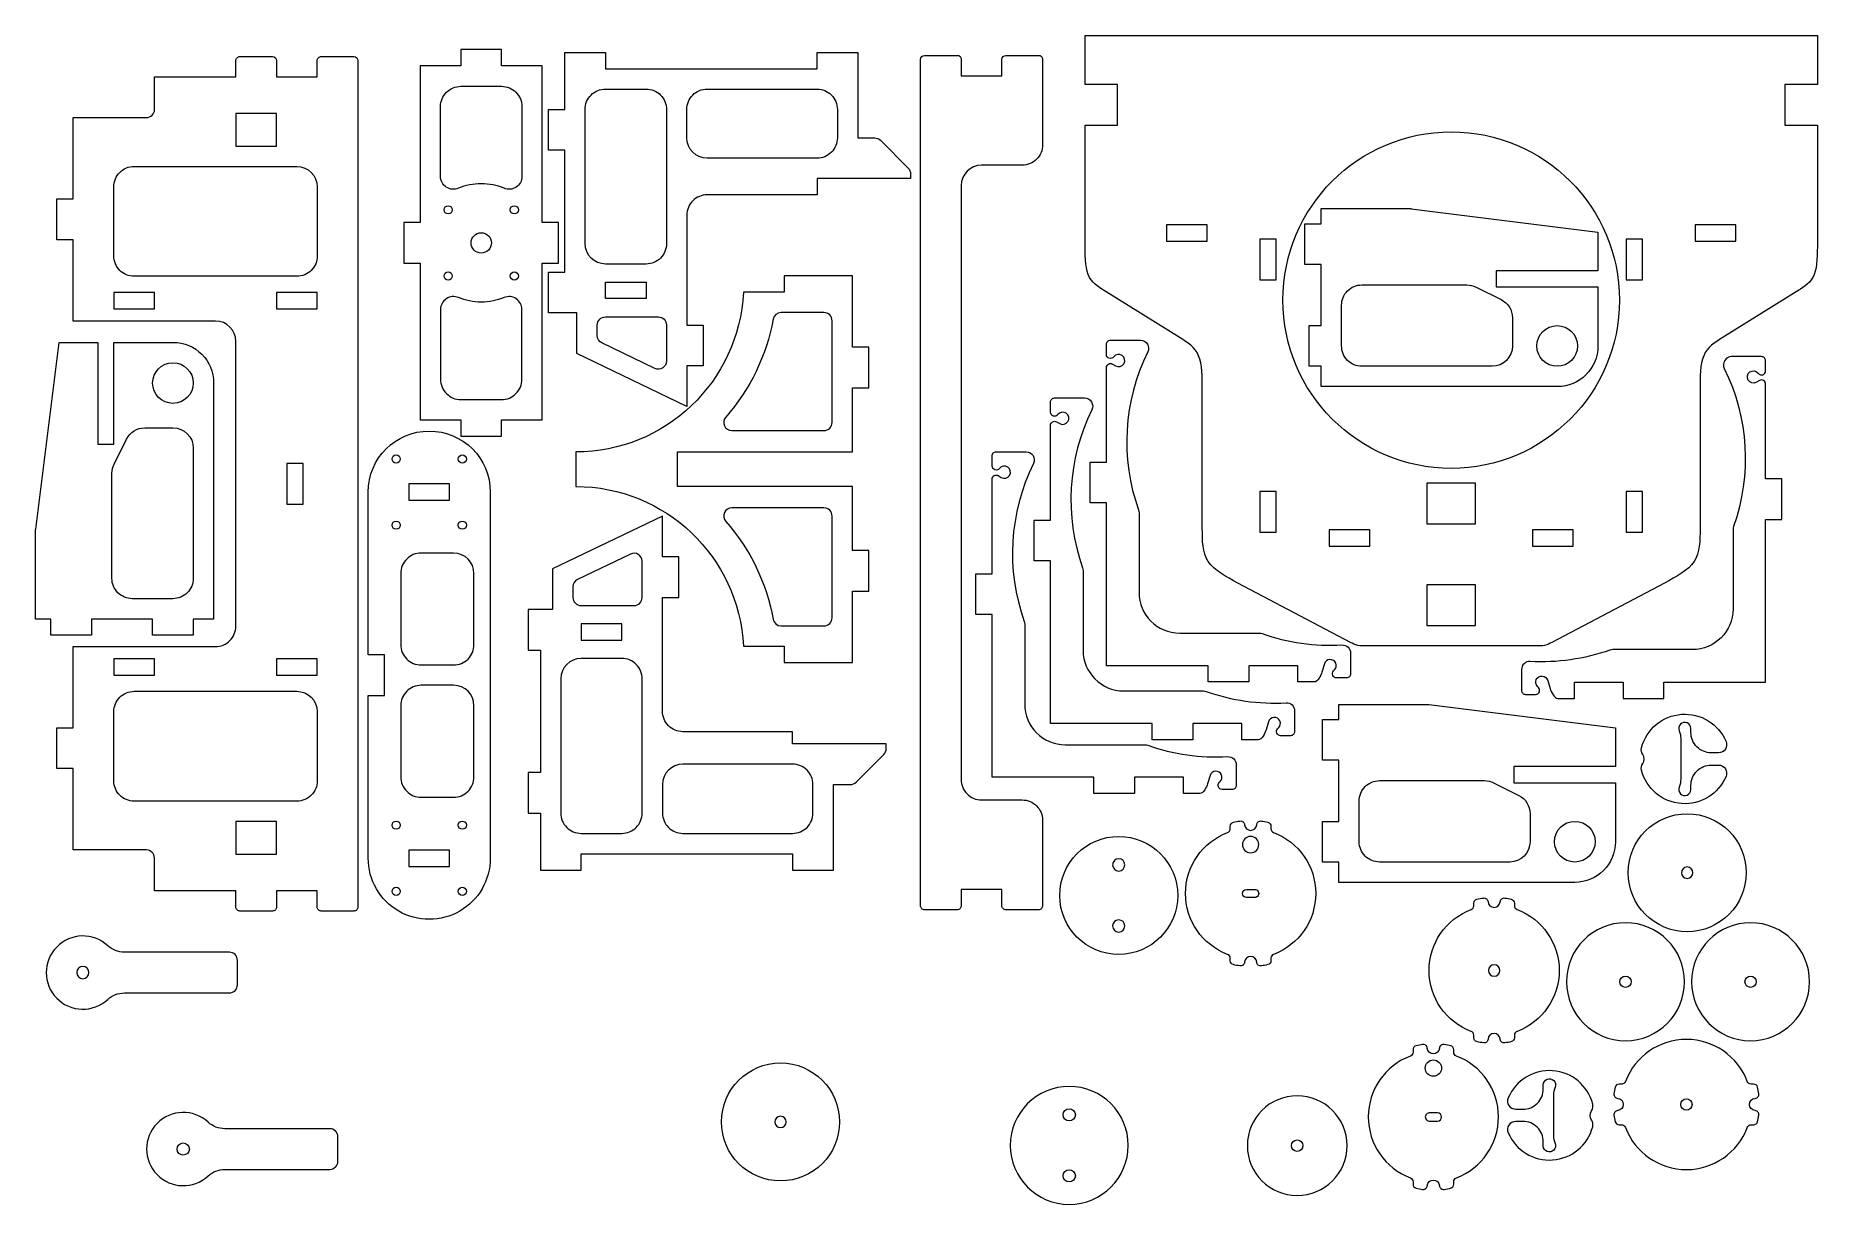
# Model space of a CAD drawing. Header units: millimetres. Extents: x -221 to 217, y -142 to 145.
import ezdxf

# ---------------------------------------------------------------- set-up
doc = ezdxf.new("R2010")
doc.units = ezdxf.units.MM
doc.header["$MEASUREMENT"] = 0
doc.layers.add('Camada 1', color=7, linetype='Continuous')

msp = doc.modelspace()

# ---------------------------------------------------------------- linework, layer by layer
at = {"layer": 'Camada 1', "color": 1, "lineweight": 9}
for points, knots in [([(212.1652, 82.453), (213.7446, 83.4368), (215.324, 84.4207), (216.1137, 86.4117), (216.1137, 86.4117), (216.9034, 88.4027), (216.9034, 91.4009), (216.9034, 94.3991), (216.9034, 94.3991), (216.9034, 94.3991), (216.9033, 123.128), (216.9033, 123.128), (216.9033, 123.128), (216.9033, 123.128), (208.9033, 123.128), (208.9033, 123.128), (208.9033, 123.128), (208.9033, 123.128), (208.9033, 133.128), (208.9033, 133.128), (208.9033, 133.128), (208.9033, 133.128), (216.9033, 133.128), (216.9033, 133.128), (216.9033, 133.128), (216.9033, 133.128), (216.9033, 145.1281), (216.9033, 145.1281), (216.9033, 145.1281), (216.9033, 145.1281), (36.9034, 145.1281), (36.9034, 145.1281), (36.9034, 145.1281), (36.9034, 145.1281), (36.9034, 133.128), (36.9034, 133.128), (36.9034, 133.128), (36.9034, 133.128), (44.9034, 133.128), (44.9034, 133.128), (44.9034, 133.128), (44.9034, 133.128), (44.9034, 123.128), (44.9034, 123.128), (44.9034, 123.128), (44.9034, 123.128), (36.9035, 123.128), (36.9035, 123.128), (36.9035, 123.128), (36.9035, 123.128), (36.9033, 94.3991), (36.9033, 94.3991), (36.9033, 94.3991), (36.9033, 91.4009), (36.9033, 88.4027), (37.693, 86.4117), (37.693, 86.4117), (38.4827, 84.4207), (40.0621, 83.4368), (41.6415, 82.453), (41.6415, 82.453), (41.6415, 82.453), (41.4523, 82.571), (41.4523, 82.571), (41.4523, 82.571), (41.4523, 82.571), (60.2697, 70.8489), (60.2697, 70.8489), (60.2697, 70.8489), (62.0909, 69.7144), (63.9122, 68.58), (64.8228, 66.4675), (64.8228, 66.4675), (65.7334, 64.3551), (65.7334, 61.2647), (65.7334, 58.1743), (65.7334, 58.1743), (65.7334, 58.1743), (65.7334, 23.9986), (65.7334, 23.9986), (65.7334, 23.9986), (65.7334, 21.0658), (65.7334, 18.1329), (67.1887, 15.8988), (67.1887, 15.8988), (68.6441, 13.6647), (71.5548, 12.1294), (74.4655, 10.594), (74.4655, 10.594), (74.4655, 10.594), (102.1283, -3.9979), (102.1283, -3.9979), (102.1283, -3.9979), (102.6805, -4.2892), (103.2327, -4.5805), (103.9358, -4.7261), (103.9358, -4.7261), (104.6389, -4.8718), (105.493, -4.8718), (106.347, -4.8718), (106.347, -4.8718), (106.347, -4.8718), (147.4597, -4.8718), (147.4597, -4.8718), (147.4597, -4.8718), (148.3137, -4.8718), (149.1678, -4.8718), (149.8709, -4.7261), (149.8709, -4.7261), (150.574, -4.5805), (151.1262, -4.2892), (151.6784, -3.9979), (151.6784, -3.9979), (151.6784, -3.9979), (179.3412, 10.594), (179.3412, 10.594), (179.3412, 10.594), (182.2519, 12.1294), (185.1626, 13.6647), (186.618, 15.8988), (186.618, 15.8988), (188.0733, 18.1329), (188.0733, 21.0658), (188.0733, 23.9986), (188.0733, 23.9986), (188.0733, 23.9986), (188.0733, 58.1743), (188.0733, 58.1743), (188.0733, 58.1743), (188.0733, 61.2647), (188.0733, 64.3551), (188.9839, 66.4675), (188.9839, 66.4675), (189.8945, 68.58), (191.7158, 69.7144), (193.537, 70.8489), (193.537, 70.8489), (193.537, 70.8489), (212.3544, 82.571), (212.3544, 82.571), (212.3544, 82.571), (212.3544, 82.571), (212.1652, 82.453), (212.1652, 82.453)], [0, 0, 0, 0, 0.02702703, 0.02702703, 0.02702703, 0.02702703, 0.05405405, 0.05405405, 0.05405405, 0.05405405, 0.08108108, 0.08108108, 0.08108108, 0.08108108, 0.10810811, 0.10810811, 0.10810811, 0.10810811, 0.13513514, 0.13513514, 0.13513514, 0.13513514, 0.16216216, 0.16216216, 0.16216216, 0.16216216, 0.18918919, 0.18918919, 0.18918919, 0.18918919, 0.21621622, 0.21621622, 0.21621622, 0.21621622, 0.24324324, 0.24324324, 0.24324324, 0.24324324, 0.27027027, 0.27027027, 0.27027027, 0.27027027, 0.2972973, 0.2972973, 0.2972973, 0.2972973, 0.32432432, 0.32432432, 0.32432432, 0.32432432, 0.35135135, 0.35135135, 0.35135135, 0.35135135, 0.37837838, 0.37837838, 0.37837838, 0.37837838, 0.40540541, 0.40540541, 0.40540541, 0.40540541, 0.43243243, 0.43243243, 0.43243243, 0.43243243, 0.45945946, 0.45945946, 0.45945946, 0.45945946, 0.48648649, 0.48648649, 0.48648649, 0.48648649, 0.51351351, 0.51351351, 0.51351351, 0.51351351, 0.54054054, 0.54054054, 0.54054054, 0.54054054, 0.56756757, 0.56756757, 0.56756757, 0.56756757, 0.59459459, 0.59459459, 0.59459459, 0.59459459, 0.62162162, 0.62162162, 0.62162162, 0.62162162, 0.64864865, 0.64864865, 0.64864865, 0.64864865, 0.67567568, 0.67567568, 0.67567568, 0.67567568, 0.7027027, 0.7027027, 0.7027027, 0.7027027, 0.72972973, 0.72972973, 0.72972973, 0.72972973, 0.75675676, 0.75675676, 0.75675676, 0.75675676, 0.78378378, 0.78378378, 0.78378378, 0.78378378, 0.81081081, 0.81081081, 0.81081081, 0.81081081, 0.83783784, 0.83783784, 0.83783784, 0.83783784, 0.86486486, 0.86486486, 0.86486486, 0.86486486, 0.89189189, 0.89189189, 0.89189189, 0.89189189, 0.91891892, 0.91891892, 0.91891892, 0.91891892, 0.94594595, 0.94594595, 0.94594595, 0.94594595, 1, 1, 1, 1]), ([(-106.4981, 50.6817), (-106.4981, 50.6817), (-106.4981, 46.6817), (-106.4981, 46.6817), (-106.4981, 46.6817), (-106.4981, 46.6817), (-116.4981, 46.6817), (-116.4981, 46.6817), (-116.4981, 46.6817), (-116.4981, 46.6817), (-116.4981, 50.6817), (-116.4981, 50.6817), (-116.4981, 50.6817), (-116.4981, 50.6817), (-126.4981, 50.6817), (-126.4981, 50.6817), (-126.4981, 50.6817), (-126.4981, 50.6817), (-126.4981, 89.1816), (-126.4981, 89.1816), (-126.4981, 89.1816), (-126.4981, 89.1816), (-130.4981, 89.1816), (-130.4981, 89.1816), (-130.4981, 89.1816), (-130.4981, 89.1816), (-130.4981, 99.1816), (-130.4981, 99.1816), (-130.4981, 99.1816), (-130.4981, 99.1816), (-126.4981, 99.1816), (-126.4981, 99.1816), (-126.4981, 99.1816), (-126.4981, 99.1816), (-126.4981, 137.6816), (-126.4981, 137.6816), (-126.4981, 137.6816), (-126.4981, 137.6816), (-116.4981, 137.6816), (-116.4981, 137.6816), (-116.4981, 137.6816), (-116.4981, 137.6816), (-116.4981, 141.6816), (-116.4981, 141.6816), (-116.4981, 141.6816), (-116.4981, 141.6816), (-106.4981, 141.6816), (-106.4981, 141.6816), (-106.4981, 141.6816), (-106.4981, 141.6816), (-106.4981, 137.6816), (-106.4981, 137.6816), (-106.4981, 137.6816), (-106.4981, 137.6816), (-96.4981, 137.6816), (-96.4981, 137.6816), (-96.4981, 137.6816), (-96.4981, 137.6816), (-96.4981, 99.1816), (-96.4981, 99.1816), (-96.4981, 99.1816), (-96.4981, 99.1816), (-92.4981, 99.1816), (-92.4981, 99.1816), (-92.4981, 99.1816), (-92.4981, 99.1816), (-92.4981, 89.1816), (-92.4981, 89.1816), (-92.4981, 89.1816), (-92.4981, 89.1816), (-96.4981, 89.1816), (-96.4981, 89.1816), (-96.4981, 89.1816), (-96.4981, 89.1816), (-96.4981, 50.6817), (-96.4981, 50.6817), (-96.4981, 50.6817), (-96.4981, 50.6817), (-106.4981, 50.6817), (-106.4981, 50.6817)], [0, 0, 0, 0, 0.04761905, 0.04761905, 0.04761905, 0.04761905, 0.0952381, 0.0952381, 0.0952381, 0.0952381, 0.14285714, 0.14285714, 0.14285714, 0.14285714, 0.19047619, 0.19047619, 0.19047619, 0.19047619, 0.23809524, 0.23809524, 0.23809524, 0.23809524, 0.28571429, 0.28571429, 0.28571429, 0.28571429, 0.33333333, 0.33333333, 0.33333333, 0.33333333, 0.38095238, 0.38095238, 0.38095238, 0.38095238, 0.42857143, 0.42857143, 0.42857143, 0.42857143, 0.47619048, 0.47619048, 0.47619048, 0.47619048, 0.52380952, 0.52380952, 0.52380952, 0.52380952, 0.57142857, 0.57142857, 0.57142857, 0.57142857, 0.61904762, 0.61904762, 0.61904762, 0.61904762, 0.66666667, 0.66666667, 0.66666667, 0.66666667, 0.71428571, 0.71428571, 0.71428571, 0.71428571, 0.76190476, 0.76190476, 0.76190476, 0.76190476, 0.80952381, 0.80952381, 0.80952381, 0.80952381, 0.85714286, 0.85714286, 0.85714286, 0.85714286, 0.9047619, 0.9047619, 0.9047619, 0.9047619, 1, 1, 1, 1]), ([(-18.9698, 141.0002), (-18.9698, 141.0002), (-28.9698, 141.0002), (-28.9698, 141.0002), (-28.9698, 141.0002), (-28.9698, 141.0002), (-28.9698, 137.0002), (-28.9698, 137.0002), (-28.9698, 137.0002), (-28.9698, 137.0002), (-80.9698, 137.0002), (-80.9698, 137.0002), (-80.9698, 137.0002), (-80.9698, 137.0002), (-80.9698, 141.0002), (-80.9698, 141.0002), (-80.9698, 141.0002), (-80.9698, 141.0002), (-90.9698, 141.0002), (-90.9698, 141.0002), (-90.9698, 141.0002), (-90.9698, 141.0002), (-90.9698, 127.0002), (-90.9698, 127.0002), (-90.9698, 127.0002), (-90.9698, 127.0002), (-94.9698, 127.0002), (-94.9698, 127.0002), (-94.9698, 127.0002), (-94.9698, 127.0002), (-94.9698, 117.0002), (-94.9698, 117.0002), (-94.9698, 117.0002), (-94.9698, 117.0002), (-90.9698, 117.0002), (-90.9698, 117.0002), (-90.9698, 117.0002), (-90.9698, 117.0002), (-90.9698, 87.0002), (-90.9698, 87.0002), (-90.9698, 87.0002), (-90.9698, 87.0002), (-94.9698, 87.0002), (-94.9698, 87.0002), (-94.9698, 87.0002), (-94.9698, 87.0002), (-94.9698, 77.0002), (-94.9698, 77.0002), (-94.9698, 77.0002), (-94.9698, 77.0002), (-87.9697, 77.0002), (-87.9697, 77.0002), (-87.9697, 77.0002), (-87.9697, 77.0002), (-87.9697, 67.0003), (-87.9697, 67.0003), (-87.9697, 67.0003), (-87.9697, 67.0003), (-60.9697, 54.0003), (-60.9697, 54.0003), (-60.9697, 54.0003), (-60.9697, 54.0003), (-60.9697, 64.0003), (-60.9697, 64.0003), (-60.9697, 64.0003), (-60.9697, 64.0003), (-56.9697, 64.0003), (-56.9697, 64.0003), (-56.9697, 64.0003), (-56.9697, 64.0003), (-56.9697, 74.0002), (-56.9697, 74.0002), (-56.9697, 74.0002), (-56.9697, 74.0002), (-60.9697, 74.0002), (-60.9697, 74.0002), (-60.9697, 74.0002), (-60.9697, 74.0002), (-60.9697, 101.0002), (-60.9697, 101.0002), (-60.9697, 101.0002), (-60.9697, 102.3263), (-60.443, 103.5981), (-59.5053, 104.5357), (-59.5053, 104.5357), (-58.5676, 105.4734), (-57.2958, 106.0002), (-55.9697, 106.0002), (-55.9697, 106.0002), (-55.9697, 106.0002), (-28.9698, 106.0002), (-28.9698, 106.0002), (-28.9698, 106.0002), (-28.9698, 106.0002), (-28.9698, 110.0002), (-28.9698, 110.0002), (-28.9698, 110.0002), (-28.9698, 110.0002), (-5.9698, 110.0002), (-5.9698, 110.0002), (-5.9698, 110.0002), (-5.9698, 110.0002), (-5.9698, 111.1718), (-5.9698, 111.1718), (-5.9698, 111.1718), (-5.9698, 111.7022), (-6.1805, 112.2109), (-6.5556, 112.586), (-6.5556, 112.586), (-6.5556, 112.586), (-13.384, 119.4144), (-13.384, 119.4144), (-13.384, 119.4144), (-13.7591, 119.7895), (-14.2678, 120.0002), (-14.7982, 120.0002), (-14.7982, 120.0002), (-14.7982, 120.0002), (-18.9698, 120.0002), (-18.9698, 120.0002), (-18.9698, 120.0002), (-18.9698, 120.0002), (-18.9698, 141.0002), (-18.9698, 141.0002)], [0, 0, 0, 0, 0.03125, 0.03125, 0.03125, 0.03125, 0.0625, 0.0625, 0.0625, 0.0625, 0.09375, 0.09375, 0.09375, 0.09375, 0.125, 0.125, 0.125, 0.125, 0.15625, 0.15625, 0.15625, 0.15625, 0.1875, 0.1875, 0.1875, 0.1875, 0.21875, 0.21875, 0.21875, 0.21875, 0.25, 0.25, 0.25, 0.25, 0.28125, 0.28125, 0.28125, 0.28125, 0.3125, 0.3125, 0.3125, 0.3125, 0.34375, 0.34375, 0.34375, 0.34375, 0.375, 0.375, 0.375, 0.375, 0.40625, 0.40625, 0.40625, 0.40625, 0.4375, 0.4375, 0.4375, 0.4375, 0.46875, 0.46875, 0.46875, 0.46875, 0.5, 0.5, 0.5, 0.5, 0.53125, 0.53125, 0.53125, 0.53125, 0.5625, 0.5625, 0.5625, 0.5625, 0.59375, 0.59375, 0.59375, 0.59375, 0.625, 0.625, 0.625, 0.625, 0.65625, 0.65625, 0.65625, 0.65625, 0.6875, 0.6875, 0.6875, 0.6875, 0.71875, 0.71875, 0.71875, 0.71875, 0.75, 0.75, 0.75, 0.75, 0.78125, 0.78125, 0.78125, 0.78125, 0.8125, 0.8125, 0.8125, 0.8125, 0.84375, 0.84375, 0.84375, 0.84375, 0.875, 0.875, 0.875, 0.875, 0.90625, 0.90625, 0.90625, 0.90625, 0.9375, 0.9375, 0.9375, 0.9375, 1, 1, 1, 1]), ([(-2.5336, 140.2835), (-3.0858, 140.2835), (-3.5336, 139.8358), (-3.5336, 139.2835), (-3.5336, 139.2835), (-3.5336, 139.2835), (-3.5336, -68.7165), (-3.5336, -68.7165), (-3.5336, -68.7165), (-3.5336, -68.9817), (-3.4282, -69.2361), (-3.2407, -69.4236), (-3.2407, -69.4236), (-3.0531, -69.6111), (-2.7988, -69.7165), (-2.5336, -69.7165), (-2.5336, -69.7165), (-2.5336, -69.7165), (5.4664, -69.7165), (5.4664, -69.7165), (5.4664, -69.7165), (5.7317, -69.7165), (5.986, -69.6111), (6.1735, -69.4236), (6.1735, -69.4236), (6.3611, -69.2361), (6.4664, -68.9817), (6.4664, -68.7165), (6.4664, -68.7165), (6.4664, -68.7165), (6.4664, -64.7165), (6.4664, -64.7165), (6.4664, -64.7165), (6.4664, -64.7165), (16.4664, -64.7165), (16.4664, -64.7165), (16.4664, -64.7165), (16.4664, -64.7165), (16.4664, -68.7165), (16.4664, -68.7165), (16.4664, -68.7165), (16.4664, -68.9817), (16.5718, -69.2361), (16.7593, -69.4236), (16.7593, -69.4236), (16.9469, -69.6111), (17.2012, -69.7165), (17.4664, -69.7165), (17.4664, -69.7165), (17.4664, -69.7165), (25.4664, -69.7165), (25.4664, -69.7165), (25.4664, -69.7165), (25.7317, -69.7165), (25.986, -69.6111), (26.1735, -69.4236), (26.1735, -69.4236), (26.3611, -69.2361), (26.4664, -68.9817), (26.4664, -68.7165), (26.4664, -68.7165), (26.4664, -68.7165), (26.4664, -47.7165), (26.4664, -47.7165), (26.4664, -47.7165), (26.4664, -46.3904), (25.9397, -45.1186), (25.002, -44.181), (25.002, -44.181), (24.0643, -43.2433), (22.7925, -42.7165), (21.4664, -42.7165), (21.4664, -42.7165), (21.4664, -42.7165), (11.4664, -42.7165), (11.4664, -42.7165), (11.4664, -42.7165), (10.1404, -42.7165), (8.8686, -42.1897), (7.9309, -41.252), (7.9309, -41.252), (6.9932, -40.3144), (6.4664, -39.0426), (6.4664, -37.7165), (6.4664, -37.7165), (6.4664, -37.7165), (6.4664, 108.2835), (6.4664, 108.2835), (6.4664, 108.2835), (6.4664, 111.0449), (8.705, 113.2835), (11.4664, 113.2835), (11.4664, 113.2835), (11.4664, 113.2835), (21.4664, 113.2835), (21.4664, 113.2835), (21.4664, 113.2835), (22.7925, 113.2835), (24.0643, 113.8103), (25.002, 114.748), (25.002, 114.748), (25.9397, 115.6856), (26.4664, 116.9574), (26.4664, 118.2835), (26.4664, 118.2835), (26.4664, 118.2835), (26.4664, 139.2835), (26.4664, 139.2835), (26.4664, 139.2835), (26.4664, 139.5487), (26.3611, 139.8031), (26.1735, 139.9906), (26.1735, 139.9906), (25.986, 140.1781), (25.7317, 140.2835), (25.4664, 140.2835), (25.4664, 140.2835), (25.4664, 140.2835), (17.4664, 140.2835), (17.4664, 140.2835), (17.4664, 140.2835), (16.9142, 140.2835), (16.4664, 139.8358), (16.4664, 139.2835), (16.4664, 139.2835), (16.4664, 139.2835), (16.4664, 135.2835), (16.4664, 135.2835), (16.4664, 135.2835), (16.4664, 135.2835), (6.4664, 135.2835), (6.4664, 135.2835), (6.4664, 135.2835), (6.4664, 135.2835), (6.4664, 139.2835), (6.4664, 139.2835), (6.4664, 139.2835), (6.4664, 139.5487), (6.3611, 139.8031), (6.1735, 139.9906), (6.1735, 139.9906), (5.986, 140.1781), (5.7317, 140.2835), (5.4664, 140.2835), (5.4664, 140.2835), (5.4664, 140.2835), (-2.5336, 140.2835), (-2.5336, 140.2835)], [0, 0, 0, 0, 0.02631579, 0.02631579, 0.02631579, 0.02631579, 0.05263158, 0.05263158, 0.05263158, 0.05263158, 0.07894737, 0.07894737, 0.07894737, 0.07894737, 0.10526316, 0.10526316, 0.10526316, 0.10526316, 0.13157895, 0.13157895, 0.13157895, 0.13157895, 0.15789474, 0.15789474, 0.15789474, 0.15789474, 0.18421053, 0.18421053, 0.18421053, 0.18421053, 0.21052632, 0.21052632, 0.21052632, 0.21052632, 0.23684211, 0.23684211, 0.23684211, 0.23684211, 0.26315789, 0.26315789, 0.26315789, 0.26315789, 0.28947368, 0.28947368, 0.28947368, 0.28947368, 0.31578947, 0.31578947, 0.31578947, 0.31578947, 0.34210526, 0.34210526, 0.34210526, 0.34210526, 0.36842105, 0.36842105, 0.36842105, 0.36842105, 0.39473684, 0.39473684, 0.39473684, 0.39473684, 0.42105263, 0.42105263, 0.42105263, 0.42105263, 0.44736842, 0.44736842, 0.44736842, 0.44736842, 0.47368421, 0.47368421, 0.47368421, 0.47368421, 0.5, 0.5, 0.5, 0.5, 0.52631579, 0.52631579, 0.52631579, 0.52631579, 0.55263158, 0.55263158, 0.55263158, 0.55263158, 0.57894737, 0.57894737, 0.57894737, 0.57894737, 0.60526316, 0.60526316, 0.60526316, 0.60526316, 0.63157895, 0.63157895, 0.63157895, 0.63157895, 0.65789474, 0.65789474, 0.65789474, 0.65789474, 0.68421053, 0.68421053, 0.68421053, 0.68421053, 0.71052632, 0.71052632, 0.71052632, 0.71052632, 0.73684211, 0.73684211, 0.73684211, 0.73684211, 0.76315789, 0.76315789, 0.76315789, 0.76315789, 0.78947368, 0.78947368, 0.78947368, 0.78947368, 0.81578947, 0.81578947, 0.81578947, 0.81578947, 0.84210526, 0.84210526, 0.84210526, 0.84210526, 0.86842105, 0.86842105, 0.86842105, 0.86842105, 0.89473684, 0.89473684, 0.89473684, 0.89473684, 0.92105263, 0.92105263, 0.92105263, 0.92105263, 0.94736842, 0.94736842, 0.94736842, 0.94736842, 1, 1, 1, 1]), ([(-215.8093, -35.0207), (-215.8093, -35.0207), (-211.8093, -35.0207), (-211.8093, -35.0207), (-211.8093, -35.0207), (-211.8093, -35.0207), (-211.8093, -55.0207), (-211.8093, -55.0207), (-211.8093, -55.0207), (-211.8093, -55.0207), (-193.8093, -55.0207), (-193.8093, -55.0207), (-193.8093, -55.0207), (-192.7047, -55.0207), (-191.8093, -55.9161), (-191.8093, -57.0207), (-191.8093, -57.0207), (-191.8093, -57.0207), (-191.8093, -65.0207), (-191.8093, -65.0207), (-191.8093, -65.0207), (-191.8093, -65.0207), (-171.8093, -65.0207), (-171.8093, -65.0207), (-171.8093, -65.0207), (-171.8093, -65.0207), (-171.8093, -69.0207), (-171.8093, -69.0207), (-171.8093, -69.0207), (-171.8093, -69.2859), (-171.704, -69.5402), (-171.5164, -69.7278), (-171.5164, -69.7278), (-171.3289, -69.9153), (-171.0745, -70.0207), (-170.8093, -70.0207), (-170.8093, -70.0207), (-170.8093, -70.0207), (-162.8093, -70.0207), (-162.8093, -70.0207), (-162.8093, -70.0207), (-162.5441, -70.0207), (-162.2898, -69.9153), (-162.1022, -69.7278), (-162.1022, -69.7278), (-161.9147, -69.5402), (-161.8093, -69.2859), (-161.8093, -69.0207), (-161.8093, -69.0207), (-161.8093, -69.0207), (-161.8093, -65.0207), (-161.8093, -65.0207), (-161.8093, -65.0207), (-161.8093, -65.0207), (-151.8094, -65.0207), (-151.8094, -65.0207), (-151.8094, -65.0207), (-151.8094, -65.0207), (-151.8094, -69.0207), (-151.8094, -69.0207), (-151.8094, -69.0207), (-151.8094, -69.2859), (-151.7041, -69.5402), (-151.5165, -69.7278), (-151.5165, -69.7278), (-151.329, -69.9153), (-151.0746, -70.0207), (-150.8094, -70.0207), (-150.8094, -70.0207), (-150.8094, -70.0207), (-142.8094, -70.0207), (-142.8094, -70.0207), (-142.8094, -70.0207), (-142.5442, -70.0207), (-142.2899, -69.9153), (-142.1023, -69.7278), (-142.1023, -69.7278), (-141.9148, -69.5402), (-141.8094, -69.2859), (-141.8094, -69.0207), (-141.8094, -69.0207), (-141.8094, -69.0207), (-141.8094, 138.9792), (-141.8094, 138.9792), (-141.8094, 138.9792), (-141.8094, 139.5315), (-142.2571, 139.9792), (-142.8094, 139.9792), (-142.8094, 139.9792), (-142.8094, 139.9792), (-150.8094, 139.9792), (-150.8094, 139.9792), (-150.8094, 139.9792), (-151.0746, 139.9792), (-151.329, 139.8739), (-151.5165, 139.6863), (-151.5165, 139.6863), (-151.7041, 139.4988), (-151.8094, 139.2445), (-151.8094, 138.9792), (-151.8094, 138.9792), (-151.8094, 138.9792), (-151.8094, 134.9792), (-151.8094, 134.9792), (-151.8094, 134.9792), (-151.8094, 134.9792), (-161.8093, 134.9792), (-161.8093, 134.9792), (-161.8093, 134.9792), (-161.8093, 134.9792), (-161.8093, 138.9792), (-161.8093, 138.9792), (-161.8093, 138.9792), (-161.8093, 139.5315), (-162.257, 139.9792), (-162.8093, 139.9792), (-162.8093, 139.9792), (-162.8093, 139.9792), (-170.8093, 139.9792), (-170.8093, 139.9792), (-170.8093, 139.9792), (-171.0745, 139.9792), (-171.3289, 139.8739), (-171.5164, 139.6863), (-171.5164, 139.6863), (-171.704, 139.4988), (-171.8093, 139.2445), (-171.8093, 138.9792), (-171.8093, 138.9792), (-171.8093, 138.9792), (-171.8093, 134.9792), (-171.8093, 134.9792), (-171.8093, 134.9792), (-171.8093, 134.9792), (-191.8093, 134.9792), (-191.8093, 134.9792), (-191.8093, 134.9792), (-191.8093, 134.9792), (-191.8093, 126.9792), (-191.8093, 126.9792), (-191.8093, 126.9792), (-191.8093, 126.4488), (-192.02, 125.9401), (-192.3951, 125.565), (-192.3951, 125.565), (-192.7702, 125.19), (-193.2789, 124.9792), (-193.8093, 124.9792), (-193.8093, 124.9792), (-193.8093, 124.9792), (-211.8093, 124.9792), (-211.8093, 124.9792), (-211.8093, 124.9792), (-211.8093, 124.9792), (-211.8093, 104.9792), (-211.8093, 104.9792), (-211.8093, 104.9792), (-211.8093, 104.9792), (-215.8093, 104.9792), (-215.8093, 104.9792), (-215.8093, 104.9792), (-215.8093, 104.9792), (-215.8093, 94.9792), (-215.8093, 94.9792), (-215.8093, 94.9792), (-215.8093, 94.9792), (-211.8093, 94.9792), (-211.8093, 94.9792), (-211.8093, 94.9792), (-211.8093, 94.9792), (-211.8093, 74.9792), (-211.8093, 74.9792), (-211.8093, 74.9792), (-211.8093, 74.9792), (-176.8093, 74.9792), (-176.8093, 74.9792), (-176.8093, 74.9792), (-174.0479, 74.9792), (-171.8093, 72.7407), (-171.8093, 69.9792), (-171.8093, 69.9792), (-171.8093, 69.9792), (-171.8093, -0.0207), (-171.8093, -0.0207), (-171.8093, -0.0207), (-171.8093, -1.3467), (-172.3361, -2.6185), (-173.2738, -3.5562), (-173.2738, -3.5562), (-174.2115, -4.4939), (-175.4832, -5.0207), (-176.8093, -5.0207), (-176.8093, -5.0207), (-176.8093, -5.0207), (-211.8093, -5.0207), (-211.8093, -5.0207), (-211.8093, -5.0207), (-211.8093, -5.0207), (-211.8093, -25.0207), (-211.8093, -25.0207), (-211.8093, -25.0207), (-211.8093, -25.0207), (-215.8093, -25.0207), (-215.8093, -25.0207), (-215.8093, -25.0207), (-215.8093, -25.0207), (-215.8093, -35.0207), (-215.8093, -35.0207)], [0, 0, 0, 0, 0.01886792, 0.01886792, 0.01886792, 0.01886792, 0.03773585, 0.03773585, 0.03773585, 0.03773585, 0.05660377, 0.05660377, 0.05660377, 0.05660377, 0.0754717, 0.0754717, 0.0754717, 0.0754717, 0.09433962, 0.09433962, 0.09433962, 0.09433962, 0.11320755, 0.11320755, 0.11320755, 0.11320755, 0.13207547, 0.13207547, 0.13207547, 0.13207547, 0.1509434, 0.1509434, 0.1509434, 0.1509434, 0.16981132, 0.16981132, 0.16981132, 0.16981132, 0.18867925, 0.18867925, 0.18867925, 0.18867925, 0.20754717, 0.20754717, 0.20754717, 0.20754717, 0.22641509, 0.22641509, 0.22641509, 0.22641509, 0.24528302, 0.24528302, 0.24528302, 0.24528302, 0.26415094, 0.26415094, 0.26415094, 0.26415094, 0.28301887, 0.28301887, 0.28301887, 0.28301887, 0.30188679, 0.30188679, 0.30188679, 0.30188679, 0.32075472, 0.32075472, 0.32075472, 0.32075472, 0.33962264, 0.33962264, 0.33962264, 0.33962264, 0.35849057, 0.35849057, 0.35849057, 0.35849057, 0.37735849, 0.37735849, 0.37735849, 0.37735849, 0.39622642, 0.39622642, 0.39622642, 0.39622642, 0.41509434, 0.41509434, 0.41509434, 0.41509434, 0.43396226, 0.43396226, 0.43396226, 0.43396226, 0.45283019, 0.45283019, 0.45283019, 0.45283019, 0.47169811, 0.47169811, 0.47169811, 0.47169811, 0.49056604, 0.49056604, 0.49056604, 0.49056604, 0.50943396, 0.50943396, 0.50943396, 0.50943396, 0.52830189, 0.52830189, 0.52830189, 0.52830189, 0.54716981, 0.54716981, 0.54716981, 0.54716981, 0.56603774, 0.56603774, 0.56603774, 0.56603774, 0.58490566, 0.58490566, 0.58490566, 0.58490566, 0.60377358, 0.60377358, 0.60377358, 0.60377358, 0.62264151, 0.62264151, 0.62264151, 0.62264151, 0.64150943, 0.64150943, 0.64150943, 0.64150943, 0.66037736, 0.66037736, 0.66037736, 0.66037736, 0.67924528, 0.67924528, 0.67924528, 0.67924528, 0.69811321, 0.69811321, 0.69811321, 0.69811321, 0.71698113, 0.71698113, 0.71698113, 0.71698113, 0.73584906, 0.73584906, 0.73584906, 0.73584906, 0.75471698, 0.75471698, 0.75471698, 0.75471698, 0.77358491, 0.77358491, 0.77358491, 0.77358491, 0.79245283, 0.79245283, 0.79245283, 0.79245283, 0.81132075, 0.81132075, 0.81132075, 0.81132075, 0.83018868, 0.83018868, 0.83018868, 0.83018868, 0.8490566, 0.8490566, 0.8490566, 0.8490566, 0.86792453, 0.86792453, 0.86792453, 0.86792453, 0.88679245, 0.88679245, 0.88679245, 0.88679245, 0.90566038, 0.90566038, 0.90566038, 0.90566038, 0.9245283, 0.9245283, 0.9245283, 0.9245283, 0.94339623, 0.94339623, 0.94339623, 0.94339623, 0.96226415, 0.96226415, 0.96226415, 0.96226415, 1, 1, 1, 1]), ([(-116.4981, 132.6815), (-117.8242, 132.6815), (-119.0959, 132.1547), (-120.0336, 131.217), (-120.0336, 131.217), (-120.9713, 130.2793), (-121.4981, 129.0076), (-121.4981, 127.6815), (-121.4981, 127.6815), (-121.4981, 127.6815), (-121.4981, 110.5442), (-121.4981, 110.5442), (-121.4981, 110.5442), (-121.4981, 109.4497), (-120.9943, 108.5087), (-120.0834, 107.9019), (-120.0834, 107.9019), (-119.1725, 107.295), (-118.1099, 107.1927), (-117.0999, 107.6144), (-117.0999, 107.6144), (-115.3758, 108.3342), (-113.4833, 108.7318), (-111.4981, 108.7318), (-111.4981, 108.7318), (-109.5129, 108.7318), (-107.6204, 108.3342), (-105.8963, 107.6144), (-105.8963, 107.6144), (-104.8863, 107.1927), (-103.8237, 107.295), (-102.9128, 107.9019), (-102.9128, 107.9019), (-102.0019, 108.5087), (-101.4981, 109.4497), (-101.4981, 110.5442), (-101.4981, 110.5442), (-101.4981, 110.5442), (-101.4981, 127.6815), (-101.4981, 127.6815), (-101.4981, 127.6815), (-101.4981, 129.0076), (-102.0249, 130.2793), (-102.9625, 131.217), (-102.9625, 131.217), (-103.9002, 132.1547), (-105.172, 132.6815), (-106.4981, 132.6815), (-106.4981, 132.6815), (-106.4981, 132.6815), (-116.4981, 132.6815), (-116.4981, 132.6815)], [0, 0, 0, 0, 0.07142857, 0.07142857, 0.07142857, 0.07142857, 0.14285714, 0.14285714, 0.14285714, 0.14285714, 0.21428571, 0.21428571, 0.21428571, 0.21428571, 0.28571429, 0.28571429, 0.28571429, 0.28571429, 0.35714286, 0.35714286, 0.35714286, 0.35714286, 0.42857143, 0.42857143, 0.42857143, 0.42857143, 0.5, 0.5, 0.5, 0.5, 0.57142857, 0.57142857, 0.57142857, 0.57142857, 0.64285714, 0.64285714, 0.64285714, 0.64285714, 0.71428571, 0.71428571, 0.71428571, 0.71428571, 0.78571429, 0.78571429, 0.78571429, 0.78571429, 0.85714286, 0.85714286, 0.85714286, 0.85714286, 1, 1, 1, 1]), ([(-80.9698, 132.0002), (-82.2959, 132.0002), (-83.5676, 131.4734), (-84.5053, 130.5357), (-84.5053, 130.5357), (-85.443, 129.5981), (-85.9698, 128.3263), (-85.9698, 127.0002), (-85.9698, 127.0002), (-85.9698, 127.0002), (-85.9698, 94.0002), (-85.9698, 94.0002), (-85.9698, 94.0002), (-85.9698, 91.2388), (-83.7312, 89.0002), (-80.9698, 89.0002), (-80.9698, 89.0002), (-80.9698, 89.0002), (-70.9697, 89.0002), (-70.9697, 89.0002), (-70.9697, 89.0002), (-69.6437, 89.0002), (-68.3719, 89.527), (-67.4342, 90.4647), (-67.4342, 90.4647), (-66.4965, 91.4023), (-65.9697, 92.6741), (-65.9697, 94.0002), (-65.9697, 94.0002), (-65.9697, 94.0002), (-65.9697, 127.0002), (-65.9697, 127.0002), (-65.9697, 127.0002), (-65.9697, 128.3263), (-66.4965, 129.5981), (-67.4342, 130.5357), (-67.4342, 130.5357), (-68.3719, 131.4734), (-69.6437, 132.0002), (-70.9697, 132.0002), (-70.9697, 132.0002), (-70.9697, 132.0002), (-80.9698, 132.0002), (-80.9698, 132.0002)], [0, 0, 0, 0, 0.08333333, 0.08333333, 0.08333333, 0.08333333, 0.16666667, 0.16666667, 0.16666667, 0.16666667, 0.25, 0.25, 0.25, 0.25, 0.33333333, 0.33333333, 0.33333333, 0.33333333, 0.41666667, 0.41666667, 0.41666667, 0.41666667, 0.5, 0.5, 0.5, 0.5, 0.58333333, 0.58333333, 0.58333333, 0.58333333, 0.66666667, 0.66666667, 0.66666667, 0.66666667, 0.75, 0.75, 0.75, 0.75, 0.83333333, 0.83333333, 0.83333333, 0.83333333, 1, 1, 1, 1]), ([(-55.9697, 132.0002), (-57.2958, 132.0002), (-58.5676, 131.4734), (-59.5053, 130.5357), (-59.5053, 130.5357), (-60.443, 129.5981), (-60.9697, 128.3263), (-60.9697, 127.0002), (-60.9697, 127.0002), (-60.9697, 127.0002), (-60.9697, 120.0002), (-60.9697, 120.0002), (-60.9697, 120.0002), (-60.9697, 117.2388), (-58.7312, 115.0002), (-55.9697, 115.0002), (-55.9697, 115.0002), (-55.9697, 115.0002), (-28.9698, 115.0002), (-28.9698, 115.0002), (-28.9698, 115.0002), (-27.6437, 115.0002), (-26.3719, 115.527), (-25.4342, 116.4647), (-25.4342, 116.4647), (-24.4966, 117.4023), (-23.9698, 118.6741), (-23.9698, 120.0002), (-23.9698, 120.0002), (-23.9698, 120.0002), (-23.9698, 127.0002), (-23.9698, 127.0002), (-23.9698, 127.0002), (-23.9698, 128.3263), (-24.4966, 129.5981), (-25.4342, 130.5357), (-25.4342, 130.5357), (-26.3719, 131.4734), (-27.6437, 132.0002), (-28.9698, 132.0002), (-28.9698, 132.0002), (-28.9698, 132.0002), (-55.9697, 132.0002), (-55.9697, 132.0002)], [0, 0, 0, 0, 0.08333333, 0.08333333, 0.08333333, 0.08333333, 0.16666667, 0.16666667, 0.16666667, 0.16666667, 0.25, 0.25, 0.25, 0.25, 0.33333333, 0.33333333, 0.33333333, 0.33333333, 0.41666667, 0.41666667, 0.41666667, 0.41666667, 0.5, 0.5, 0.5, 0.5, 0.58333333, 0.58333333, 0.58333333, 0.58333333, 0.66666667, 0.66666667, 0.66666667, 0.66666667, 0.75, 0.75, 0.75, 0.75, 0.83333333, 0.83333333, 0.83333333, 0.83333333, 1, 1, 1, 1]), ([(-161.8093, 125.9792), (-161.8093, 125.9792), (-161.8093, 117.9792), (-161.8093, 117.9792), (-161.8093, 117.9792), (-161.8093, 117.9792), (-171.8093, 117.9792), (-171.8093, 117.9792), (-171.8093, 117.9792), (-171.8093, 117.9792), (-171.8093, 125.9792), (-171.8093, 125.9792), (-171.8093, 125.9792), (-171.8093, 125.9792), (-161.8093, 125.9792), (-161.8093, 125.9792)], [0, 0, 0, 0, 0.2, 0.2, 0.2, 0.2, 0.4, 0.4, 0.4, 0.4, 0.6, 0.6, 0.6, 0.6, 1, 1, 1, 1]), ([(168.2533, 80.1278), (168.2533, 102.965), (149.7404, 121.478), (126.9034, 121.478), (126.9034, 121.478), (104.0666, 121.4781), (85.5535, 102.9651), (85.5535, 80.1282), (85.5535, 80.1282), (85.5534, 57.2913), (104.0663, 38.7782), (126.9033, 38.7782), (126.9033, 38.7782), (149.7401, 38.7781), (168.2532, 57.291), (168.2533, 80.1278)], [0, 0, 0, 0, 0.2, 0.2, 0.2, 0.2, 0.4, 0.4, 0.4, 0.4, 0.6, 0.6, 0.6, 0.6, 1, 1, 1, 1]), ([(-196.8093, 112.9792), (-198.1354, 112.9792), (-199.4072, 112.4525), (-200.3449, 111.5148), (-200.3449, 111.5148), (-201.2825, 110.5771), (-201.8093, 109.3053), (-201.8093, 107.9792), (-201.8093, 107.9792), (-201.8093, 107.9792), (-201.8093, 90.9792), (-201.8093, 90.9792), (-201.8093, 90.9792), (-201.8093, 89.6532), (-201.2825, 88.3814), (-200.3449, 87.4437), (-200.3449, 87.4437), (-199.4072, 86.506), (-198.1354, 85.9792), (-196.8093, 85.9792), (-196.8093, 85.9792), (-196.8093, 85.9792), (-156.8093, 85.9792), (-156.8093, 85.9792), (-156.8093, 85.9792), (-155.4832, 85.9792), (-154.2115, 86.506), (-153.2739, 87.4437), (-153.2739, 87.4437), (-152.3362, 88.3814), (-151.8094, 89.6532), (-151.8094, 90.9792), (-151.8094, 90.9792), (-151.8094, 90.9792), (-151.8094, 107.9792), (-151.8094, 107.9792), (-151.8094, 107.9792), (-151.8094, 110.7407), (-154.0479, 112.9792), (-156.8093, 112.9792), (-156.8093, 112.9792), (-156.8093, 112.9792), (-196.8093, 112.9792), (-196.8093, 112.9792)], [0, 0, 0, 0, 0.08333333, 0.08333333, 0.08333333, 0.08333333, 0.16666667, 0.16666667, 0.16666667, 0.16666667, 0.25, 0.25, 0.25, 0.25, 0.33333333, 0.33333333, 0.33333333, 0.33333333, 0.41666667, 0.41666667, 0.41666667, 0.41666667, 0.5, 0.5, 0.5, 0.5, 0.58333333, 0.58333333, 0.58333333, 0.58333333, 0.66666667, 0.66666667, 0.66666667, 0.66666667, 0.75, 0.75, 0.75, 0.75, 0.83333333, 0.83333333, 0.83333333, 0.83333333, 1, 1, 1, 1]), ([(-120.6298, 102.3133), (-120.6298, 101.7611), (-120.1821, 101.3133), (-119.6298, 101.3133), (-119.6298, 101.3133), (-119.0775, 101.3133), (-118.6298, 101.7611), (-118.6298, 102.3133), (-118.6298, 102.3133), (-118.6298, 102.8656), (-119.0775, 103.3133), (-119.6298, 103.3133), (-119.6298, 103.3133), (-120.1821, 103.3133), (-120.6298, 102.8656), (-120.6298, 102.3133)], [0, 0, 0, 0, 0.2, 0.2, 0.2, 0.2, 0.4, 0.4, 0.4, 0.4, 0.6, 0.6, 0.6, 0.6, 1, 1, 1, 1]), ([(-104.3663, 102.3133), (-104.3663, 101.7611), (-103.9186, 101.3133), (-103.3663, 101.3133), (-103.3663, 101.3133), (-102.8141, 101.3133), (-102.3663, 101.7611), (-102.3663, 102.3133), (-102.3663, 102.3133), (-102.3663, 102.8656), (-102.8141, 103.3133), (-103.3663, 103.3133), (-103.3663, 103.3133), (-103.9186, 103.3133), (-104.3663, 102.8656), (-104.3663, 102.3133)], [0, 0, 0, 0, 0.2, 0.2, 0.2, 0.2, 0.4, 0.4, 0.4, 0.4, 0.6, 0.6, 0.6, 0.6, 1, 1, 1, 1]), ([(162.9581, 68.8586), (162.9581, 68.8586), (162.9581, 83.3586), (162.9581, 83.3586), (162.9581, 83.3586), (162.9581, 83.3586), (137.9581, 83.3586), (137.9581, 83.3586), (137.9581, 83.3586), (137.9581, 83.3586), (137.9581, 87.3586), (137.9581, 87.3586), (137.9581, 87.3586), (137.9581, 87.3586), (162.9581, 87.3586), (162.9581, 87.3586), (162.9581, 87.3586), (162.9581, 87.3586), (162.9581, 96.8586), (162.9581, 96.8586), (162.9581, 96.8586), (162.9581, 96.8586), (117.0817, 102.5932), (117.0817, 102.5932), (117.0817, 102.5932), (116.9994, 102.6034), (116.9166, 102.6086), (116.8336, 102.6086), (116.8336, 102.6086), (116.8336, 102.6086), (94.9581, 102.6086), (94.9581, 102.6086), (94.9581, 102.6086), (94.9581, 102.6086), (94.9581, 98.8586), (94.9581, 98.8586), (94.9581, 98.8586), (94.9581, 98.8586), (90.9581, 98.8586), (90.9581, 98.8586), (90.9581, 98.8586), (90.9581, 98.8586), (90.9581, 88.8586), (90.9581, 88.8586), (90.9581, 88.8586), (90.9581, 88.8586), (94.9581, 88.8586), (94.9581, 88.8586), (94.9581, 88.8586), (94.9581, 88.8586), (94.9581, 73.8586), (94.9581, 73.8586), (94.9581, 73.8586), (94.9581, 73.8586), (91.9581, 73.8586), (91.9581, 73.8586), (91.9581, 73.8586), (91.9581, 73.8586), (91.9581, 63.8586), (91.9581, 63.8586), (91.9581, 63.8586), (91.9581, 63.8586), (94.9581, 63.8586), (94.9581, 63.8586), (94.9581, 63.8586), (94.9581, 63.8586), (94.9581, 58.8586), (94.9581, 58.8586), (94.9581, 58.8586), (94.9581, 58.8586), (152.9582, 58.8586), (152.9582, 58.8586), (152.9582, 58.8586), (158.481, 58.8586), (162.9581, 63.3358), (162.9581, 68.8586)], [0, 0, 0, 0, 0.05, 0.05, 0.05, 0.05, 0.1, 0.1, 0.1, 0.1, 0.15, 0.15, 0.15, 0.15, 0.2, 0.2, 0.2, 0.2, 0.25, 0.25, 0.25, 0.25, 0.3, 0.3, 0.3, 0.3, 0.35, 0.35, 0.35, 0.35, 0.4, 0.4, 0.4, 0.4, 0.45, 0.45, 0.45, 0.45, 0.5, 0.5, 0.5, 0.5, 0.55, 0.55, 0.55, 0.55, 0.6, 0.6, 0.6, 0.6, 0.65, 0.65, 0.65, 0.65, 0.7, 0.7, 0.7, 0.7, 0.75, 0.75, 0.75, 0.75, 0.8, 0.8, 0.8, 0.8, 0.85, 0.85, 0.85, 0.85, 0.9, 0.9, 0.9, 0.9, 1, 1, 1, 1]), ([(-113.9981, 94.1816), (-113.9981, 92.8009), (-112.8788, 91.6816), (-111.4981, 91.6816), (-111.4981, 91.6816), (-110.1174, 91.6816), (-108.9981, 92.8009), (-108.9981, 94.1816), (-108.9981, 94.1816), (-108.9981, 95.5623), (-110.1173, 96.6816), (-111.4981, 96.6816), (-111.4981, 96.6816), (-112.8788, 96.6816), (-113.9981, 95.5623), (-113.9981, 94.1816)], [0, 0, 0, 0, 0.2, 0.2, 0.2, 0.2, 0.4, 0.4, 0.4, 0.4, 0.6, 0.6, 0.6, 0.6, 1, 1, 1, 1]), ([(56.9034, 94.628), (56.9034, 94.628), (56.9034, 98.628), (56.9034, 98.628), (56.9034, 98.628), (56.9034, 98.628), (66.9034, 98.628), (66.9034, 98.628), (66.9034, 98.628), (66.9034, 98.628), (66.9034, 94.628), (66.9034, 94.628), (66.9034, 94.628), (66.9034, 94.628), (56.9034, 94.628), (56.9034, 94.628)], [0, 0, 0, 0, 0.2, 0.2, 0.2, 0.2, 0.4, 0.4, 0.4, 0.4, 0.6, 0.6, 0.6, 0.6, 1, 1, 1, 1]), ([(186.9033, 94.628), (186.9033, 94.628), (186.9033, 98.628), (186.9033, 98.628), (186.9033, 98.628), (186.9033, 98.628), (196.9033, 98.628), (196.9033, 98.628), (196.9033, 98.628), (196.9033, 98.628), (196.9033, 94.628), (196.9033, 94.628), (196.9033, 94.628), (196.9033, 94.628), (186.9033, 94.628), (186.9033, 94.628)], [0, 0, 0, 0, 0.2, 0.2, 0.2, 0.2, 0.4, 0.4, 0.4, 0.4, 0.6, 0.6, 0.6, 0.6, 1, 1, 1, 1]), ([(79.9035, 85.128), (79.9035, 85.128), (79.9035, 95.1281), (79.9035, 95.1281), (79.9035, 95.1281), (79.9035, 95.1281), (83.9035, 95.1281), (83.9035, 95.1281), (83.9035, 95.1281), (83.9035, 95.1281), (83.9035, 85.128), (83.9035, 85.128), (83.9035, 85.128), (83.9035, 85.128), (79.9035, 85.128), (79.9035, 85.128)], [0, 0, 0, 0, 0.2, 0.2, 0.2, 0.2, 0.4, 0.4, 0.4, 0.4, 0.6, 0.6, 0.6, 0.6, 1, 1, 1, 1]), ([(169.9033, 85.128), (169.9033, 85.128), (169.9033, 95.1281), (169.9033, 95.1281), (169.9033, 95.1281), (169.9033, 95.1281), (173.9033, 95.1281), (173.9033, 95.1281), (173.9033, 95.1281), (173.9033, 95.1281), (173.9033, 85.128), (173.9033, 85.128), (173.9033, 85.128), (173.9033, 85.128), (169.9033, 85.128), (169.9033, 85.128)], [0, 0, 0, 0, 0.2, 0.2, 0.2, 0.2, 0.4, 0.4, 0.4, 0.4, 0.6, 0.6, 0.6, 0.6, 1, 1, 1, 1]), ([(-120.6298, 86.0499), (-120.6298, 85.4976), (-120.1821, 85.0499), (-119.6298, 85.0499), (-119.6298, 85.0499), (-119.0775, 85.0499), (-118.6298, 85.4976), (-118.6298, 86.0499), (-118.6298, 86.0499), (-118.6298, 86.6022), (-119.0775, 87.0499), (-119.6298, 87.0499), (-119.6298, 87.0499), (-120.1821, 87.0499), (-120.6298, 86.6022), (-120.6298, 86.0499)], [0, 0, 0, 0, 0.2, 0.2, 0.2, 0.2, 0.4, 0.4, 0.4, 0.4, 0.6, 0.6, 0.6, 0.6, 1, 1, 1, 1]), ([(-104.3663, 86.0499), (-104.3663, 85.4976), (-103.9186, 85.0499), (-103.3663, 85.0499), (-103.3663, 85.0499), (-102.8141, 85.0499), (-102.3663, 85.4976), (-102.3663, 86.0499), (-102.3663, 86.0499), (-102.3663, 86.6022), (-102.8141, 87.0499), (-103.3663, 87.0499), (-103.3663, 87.0499), (-103.9186, 87.0499), (-104.3663, 86.6022), (-104.3663, 86.0499)], [0, 0, 0, 0, 0.2, 0.2, 0.2, 0.2, 0.4, 0.4, 0.4, 0.4, 0.6, 0.6, 0.6, 0.6, 1, 1, 1, 1]), ([(-20.2668, 86.0658), (-20.2668, 86.0658), (-20.2668, 68.5658), (-20.2668, 68.5658), (-20.2668, 68.5658), (-20.2668, 68.5658), (-16.2668, 68.5658), (-16.2668, 68.5658), (-16.2668, 68.5658), (-16.2668, 68.5658), (-16.2668, 58.5658), (-16.2668, 58.5658), (-16.2668, 58.5658), (-16.2668, 58.5658), (-20.2668, 58.5658), (-20.2668, 58.5658), (-20.2668, 58.5658), (-20.2668, 58.5658), (-20.2668, 42.8297), (-20.2668, 42.8297), (-20.2668, 42.8297), (-20.2668, 42.8297), (-63.2668, 42.8297), (-63.2668, 42.8297), (-63.2668, 42.8297), (-63.2668, 42.8297), (-63.2668, 34.3019), (-63.2668, 34.3019), (-63.2668, 34.3019), (-63.2668, 34.3019), (-20.2668, 34.3019), (-20.2668, 34.3019), (-20.2668, 34.3019), (-20.2668, 34.3019), (-20.2668, 18.5658), (-20.2668, 18.5658), (-20.2668, 18.5658), (-20.2668, 18.5658), (-16.2668, 18.5658), (-16.2668, 18.5658), (-16.2668, 18.5658), (-16.2668, 18.5658), (-16.2668, 8.5658), (-16.2668, 8.5658), (-16.2668, 8.5658), (-16.2668, 8.5658), (-20.2668, 8.5658), (-20.2668, 8.5658), (-20.2668, 8.5658), (-20.2668, 8.5658), (-20.2668, -8.9342), (-20.2668, -8.9342), (-20.2668, -8.9342), (-20.2668, -8.9342), (-37.0168, -8.9342), (-37.0168, -8.9342), (-37.0168, -8.9342), (-37.0168, -8.9342), (-37.0168, -4.9342), (-37.0168, -4.9342), (-37.0168, -4.9342), (-37.0168, -4.9342), (-47.0653, -4.9342), (-47.0653, -4.9342), (-47.0653, -4.9342), (-48.1321, 17.0442), (-66.2625, 34.3158), (-88.2668, 34.3158), (-88.2668, 34.3158), (-88.2668, 34.3158), (-88.2668, 42.8158), (-88.2668, 42.8158), (-88.2668, 42.8158), (-66.2625, 42.8158), (-48.1321, 60.0874), (-47.0653, 82.0658), (-47.0653, 82.0658), (-47.0653, 82.0658), (-37.0168, 82.0658), (-37.0168, 82.0658), (-37.0168, 82.0658), (-37.0168, 82.0658), (-37.0168, 86.0658), (-37.0168, 86.0658), (-37.0168, 86.0658), (-37.0168, 86.0658), (-20.2668, 86.0658), (-20.2668, 86.0658)], [0, 0, 0, 0, 0.04347826, 0.04347826, 0.04347826, 0.04347826, 0.08695652, 0.08695652, 0.08695652, 0.08695652, 0.13043478, 0.13043478, 0.13043478, 0.13043478, 0.17391304, 0.17391304, 0.17391304, 0.17391304, 0.2173913, 0.2173913, 0.2173913, 0.2173913, 0.26086957, 0.26086957, 0.26086957, 0.26086957, 0.30434783, 0.30434783, 0.30434783, 0.30434783, 0.34782609, 0.34782609, 0.34782609, 0.34782609, 0.39130435, 0.39130435, 0.39130435, 0.39130435, 0.43478261, 0.43478261, 0.43478261, 0.43478261, 0.47826087, 0.47826087, 0.47826087, 0.47826087, 0.52173913, 0.52173913, 0.52173913, 0.52173913, 0.56521739, 0.56521739, 0.56521739, 0.56521739, 0.60869565, 0.60869565, 0.60869565, 0.60869565, 0.65217391, 0.65217391, 0.65217391, 0.65217391, 0.69565217, 0.69565217, 0.69565217, 0.69565217, 0.73913043, 0.73913043, 0.73913043, 0.73913043, 0.7826087, 0.7826087, 0.7826087, 0.7826087, 0.82608696, 0.82608696, 0.82608696, 0.82608696, 0.86956522, 0.86956522, 0.86956522, 0.86956522, 0.91304348, 0.91304348, 0.91304348, 0.91304348, 1, 1, 1, 1]), ([(-70.9697, 84.5002), (-70.9697, 84.5002), (-80.9697, 84.5002), (-80.9697, 84.5002), (-80.9697, 84.5002), (-80.9697, 84.5002), (-80.9697, 80.5002), (-80.9697, 80.5002), (-80.9697, 80.5002), (-80.9697, 80.5002), (-70.9697, 80.5002), (-70.9697, 80.5002), (-70.9697, 80.5002), (-70.9697, 80.5002), (-70.9697, 84.5002), (-70.9697, 84.5002)], [0, 0, 0, 0, 0.2, 0.2, 0.2, 0.2, 0.4, 0.4, 0.4, 0.4, 0.6, 0.6, 0.6, 0.6, 1, 1, 1, 1]), ([(141.9581, 68.8586), (141.9581, 68.8586), (141.9581, 75.7684), (141.9581, 75.7684), (141.9581, 75.7684), (141.9581, 77.6623), (140.8881, 79.3936), (139.1942, 80.2406), (139.1942, 80.2406), (139.1942, 80.2406), (133.0139, 83.3307), (133.0139, 83.3307), (133.0139, 83.3307), (132.3196, 83.6779), (131.554, 83.8586), (130.7778, 83.8586), (130.7778, 83.8586), (130.7778, 83.8586), (104.9581, 83.8586), (104.9581, 83.8586), (104.9581, 83.8586), (103.6321, 83.8586), (102.3603, 83.3318), (101.4226, 82.3941), (101.4226, 82.3941), (100.4849, 81.4565), (99.9581, 80.1847), (99.9581, 78.8586), (99.9581, 78.8586), (99.9581, 78.8586), (99.9581, 68.8586), (99.9581, 68.8586), (99.9581, 68.8586), (99.9581, 67.5325), (100.4849, 66.2607), (101.4226, 65.3231), (101.4226, 65.3231), (102.3603, 64.3854), (103.6321, 63.8586), (104.9581, 63.8586), (104.9581, 63.8586), (104.9581, 63.8586), (136.9582, 63.8586), (136.9582, 63.8586), (136.9582, 63.8586), (139.7196, 63.8586), (141.9581, 66.0972), (141.9581, 68.8586)], [0, 0, 0, 0, 0.07692308, 0.07692308, 0.07692308, 0.07692308, 0.15384615, 0.15384615, 0.15384615, 0.15384615, 0.23076923, 0.23076923, 0.23076923, 0.23076923, 0.30769231, 0.30769231, 0.30769231, 0.30769231, 0.38461538, 0.38461538, 0.38461538, 0.38461538, 0.46153846, 0.46153846, 0.46153846, 0.46153846, 0.53846154, 0.53846154, 0.53846154, 0.53846154, 0.61538462, 0.61538462, 0.61538462, 0.61538462, 0.69230769, 0.69230769, 0.69230769, 0.69230769, 0.76923077, 0.76923077, 0.76923077, 0.76923077, 0.84615385, 0.84615385, 0.84615385, 0.84615385, 1, 1, 1, 1]), ([(-191.8093, 81.9792), (-191.8093, 81.9792), (-191.8093, 77.9792), (-191.8093, 77.9792), (-191.8093, 77.9792), (-191.8093, 77.9792), (-201.8093, 77.9792), (-201.8093, 77.9792), (-201.8093, 77.9792), (-201.8093, 77.9792), (-201.8093, 81.9792), (-201.8093, 81.9792), (-201.8093, 81.9792), (-201.8093, 81.9792), (-191.8093, 81.9792), (-191.8093, 81.9792)], [0, 0, 0, 0, 0.2, 0.2, 0.2, 0.2, 0.4, 0.4, 0.4, 0.4, 0.6, 0.6, 0.6, 0.6, 1, 1, 1, 1]), ([(-151.8094, 81.9792), (-151.8094, 81.9792), (-151.8094, 77.9792), (-151.8094, 77.9792), (-151.8094, 77.9792), (-151.8094, 77.9792), (-161.8093, 77.9792), (-161.8093, 77.9792), (-161.8093, 77.9792), (-161.8093, 77.9792), (-161.8093, 81.9792), (-161.8093, 81.9792), (-161.8093, 81.9792), (-161.8093, 81.9792), (-151.8094, 81.9792), (-151.8094, 81.9792)], [0, 0, 0, 0, 0.2, 0.2, 0.2, 0.2, 0.4, 0.4, 0.4, 0.4, 0.6, 0.6, 0.6, 0.6, 1, 1, 1, 1]), ([(-116.4981, 55.6817), (-117.8242, 55.6817), (-119.0959, 56.2085), (-120.0336, 57.1462), (-120.0336, 57.1462), (-120.9713, 58.0839), (-121.4981, 59.3556), (-121.4981, 60.6817), (-121.4981, 60.6817), (-121.4981, 60.6817), (-121.4981, 77.819), (-121.4981, 77.819), (-121.4981, 77.819), (-121.4981, 78.9135), (-120.9943, 79.8545), (-120.0834, 80.4613), (-120.0834, 80.4613), (-119.1725, 81.0682), (-118.1099, 81.1705), (-117.0999, 80.7488), (-117.0999, 80.7488), (-115.3758, 80.029), (-113.4833, 79.6314), (-111.4981, 79.6314), (-111.4981, 79.6314), (-109.5129, 79.6314), (-107.6204, 80.029), (-105.8963, 80.7488), (-105.8963, 80.7488), (-104.8863, 81.1705), (-103.8237, 81.0682), (-102.9128, 80.4613), (-102.9128, 80.4613), (-102.0019, 79.8545), (-101.4981, 78.9135), (-101.4981, 77.819), (-101.4981, 77.819), (-101.4981, 77.819), (-101.4981, 60.6817), (-101.4981, 60.6817), (-101.4981, 60.6817), (-101.4981, 59.3556), (-102.0249, 58.0839), (-102.9625, 57.1462), (-102.9625, 57.1462), (-103.9002, 56.2085), (-105.172, 55.6817), (-106.4981, 55.6817), (-106.4981, 55.6817), (-106.4981, 55.6817), (-116.4981, 55.6817), (-116.4981, 55.6817)], [0, 0, 0, 0, 0.07142857, 0.07142857, 0.07142857, 0.07142857, 0.14285714, 0.14285714, 0.14285714, 0.14285714, 0.21428571, 0.21428571, 0.21428571, 0.21428571, 0.28571429, 0.28571429, 0.28571429, 0.28571429, 0.35714286, 0.35714286, 0.35714286, 0.35714286, 0.42857143, 0.42857143, 0.42857143, 0.42857143, 0.5, 0.5, 0.5, 0.5, 0.57142857, 0.57142857, 0.57142857, 0.57142857, 0.64285714, 0.64285714, 0.64285714, 0.64285714, 0.71428571, 0.71428571, 0.71428571, 0.71428571, 0.78571429, 0.78571429, 0.78571429, 0.78571429, 0.85714286, 0.85714286, 0.85714286, 0.85714286, 1, 1, 1, 1]), ([(-68.8374, 63.3378), (-68.2176, 63.0394), (-67.488, 63.0804), (-66.9056, 63.4464), (-66.9056, 63.4464), (-66.3232, 63.8124), (-65.9697, 64.452), (-65.9697, 65.1398), (-65.9697, 65.1398), (-65.9697, 65.1398), (-65.9697, 74.0002), (-65.9697, 74.0002), (-65.9697, 74.0002), (-65.9697, 74.5306), (-66.1805, 75.0393), (-66.5555, 75.4144), (-66.5555, 75.4144), (-66.9306, 75.7895), (-67.4393, 76.0002), (-67.9697, 76.0002), (-67.9697, 76.0002), (-67.9697, 76.0002), (-80.9697, 76.0002), (-80.9697, 76.0002), (-80.9697, 76.0002), (-81.5002, 76.0002), (-82.0089, 75.7895), (-82.384, 75.4144), (-82.384, 75.4144), (-82.759, 75.0393), (-82.9697, 74.5306), (-82.9697, 74.0002), (-82.9697, 74.0002), (-82.9697, 74.0002), (-82.9697, 71.399), (-82.9697, 71.399), (-82.9697, 71.399), (-82.9697, 70.6306), (-82.5296, 69.9303), (-81.8374, 69.597), (-81.8374, 69.597), (-81.8374, 69.597), (-68.8374, 63.3378), (-68.8374, 63.3378)], [0, 0, 0, 0, 0.08333333, 0.08333333, 0.08333333, 0.08333333, 0.16666667, 0.16666667, 0.16666667, 0.16666667, 0.25, 0.25, 0.25, 0.25, 0.33333333, 0.33333333, 0.33333333, 0.33333333, 0.41666667, 0.41666667, 0.41666667, 0.41666667, 0.5, 0.5, 0.5, 0.5, 0.58333333, 0.58333333, 0.58333333, 0.58333333, 0.66666667, 0.66666667, 0.66666667, 0.66666667, 0.75, 0.75, 0.75, 0.75, 0.83333333, 0.83333333, 0.83333333, 0.83333333, 1, 1, 1, 1]), ([(-51.7428, 49.2453), (-52.0657, 49.9632), (-51.9375, 50.8036), (-51.4154, 51.3926), (-51.4154, 51.3926), (-45.4, 58.1772), (-41.3744, 66.4907), (-39.7821, 75.417), (-39.7821, 75.417), (-39.6119, 76.371), (-38.7823, 77.0658), (-37.8132, 77.0658), (-37.8132, 77.0658), (-37.8132, 77.0658), (-27.2668, 77.0658), (-27.2668, 77.0658), (-27.2668, 77.0658), (-26.7363, 77.0658), (-26.2276, 76.8551), (-25.8525, 76.48), (-25.8525, 76.48), (-25.4775, 76.1049), (-25.2668, 75.5962), (-25.2668, 75.0658), (-25.2668, 75.0658), (-25.2668, 75.0658), (-25.2668, 50.0658), (-25.2668, 50.0658), (-25.2668, 50.0658), (-25.2668, 49.5353), (-25.4775, 49.0266), (-25.8525, 48.6516), (-25.8525, 48.6516), (-26.2276, 48.2765), (-26.7363, 48.0658), (-27.2668, 48.0658), (-27.2668, 48.0658), (-27.2668, 48.0658), (-49.9189, 48.0658), (-49.9189, 48.0658), (-49.9189, 48.0658), (-50.706, 48.0658), (-51.4199, 48.5275), (-51.7428, 49.2453)], [0, 0, 0, 0, 0.08333333, 0.08333333, 0.08333333, 0.08333333, 0.16666667, 0.16666667, 0.16666667, 0.16666667, 0.25, 0.25, 0.25, 0.25, 0.33333333, 0.33333333, 0.33333333, 0.33333333, 0.41666667, 0.41666667, 0.41666667, 0.41666667, 0.5, 0.5, 0.5, 0.5, 0.58333333, 0.58333333, 0.58333333, 0.58333333, 0.66666667, 0.66666667, 0.66666667, 0.66666667, 0.75, 0.75, 0.75, 0.75, 0.83333333, 0.83333333, 0.83333333, 0.83333333, 1, 1, 1, 1]), ([(52.2322, 69.335), (51.8672, 69.922), (51.225, 70.2789), (50.5338, 70.2789), (50.5338, 70.2789), (50.5338, 70.2789), (43.1707, 70.2789), (43.1707, 70.2789), (43.1707, 70.2789), (42.9054, 70.2789), (42.6511, 70.1735), (42.4635, 69.986), (42.4635, 69.986), (42.276, 69.7985), (42.1707, 69.5441), (42.1707, 69.2789), (42.1707, 69.2789), (42.1707, 69.2789), (42.1707, 66.7789), (42.1707, 66.7789), (42.1707, 66.7789), (42.1707, 66.3484), (42.4461, 65.9663), (42.8544, 65.8302), (42.8544, 65.8302), (43.2628, 65.6941), (43.7124, 65.8345), (43.9707, 66.1789), (43.9707, 66.1789), (44.4537, 66.823), (45.3591, 66.9708), (46.022, 66.5139), (46.022, 66.5139), (46.6849, 66.0569), (46.8688, 65.1582), (46.4387, 64.4776), (46.4387, 64.4776), (46.0086, 63.797), (45.1179, 63.5773), (44.4207, 63.9798), (44.4207, 63.9798), (44.4207, 63.9798), (43.6707, 64.4129), (43.6707, 64.4129), (43.6707, 64.4129), (43.3613, 64.5915), (42.9801, 64.5915), (42.6707, 64.4129), (42.6707, 64.4129), (42.3613, 64.2342), (42.1707, 63.9041), (42.1707, 63.5468), (42.1707, 63.5468), (42.1707, 63.5468), (42.1707, 40.2789), (42.1707, 40.2789), (42.1707, 40.2789), (42.1707, 40.2789), (38.1707, 40.2789), (38.1707, 40.2789), (38.1707, 40.2789), (38.1707, 40.2789), (38.1707, 30.2789), (38.1707, 30.2789), (38.1707, 30.2789), (38.1707, 30.2789), (42.1707, 30.2789), (42.1707, 30.2789), (42.1707, 30.2789), (42.1707, 30.2789), (42.1707, -9.7211), (42.1707, -9.7211), (42.1707, -9.7211), (42.1707, -9.7211), (67.1707, -9.7211), (67.1707, -9.7211), (67.1707, -9.7211), (67.1707, -9.7211), (67.1707, -13.7211), (67.1707, -13.7211), (67.1707, -13.7211), (67.1707, -13.7211), (77.1707, -13.7211), (77.1707, -13.7211), (77.1707, -13.7211), (77.1707, -13.7211), (77.1707, -9.7211), (77.1707, -9.7211), (77.1707, -9.7211), (77.1707, -9.7211), (89.1707, -9.7211), (89.1707, -9.7211), (89.1707, -9.7211), (89.1707, -9.7211), (89.1707, -13.7211), (89.1707, -13.7211), (89.1707, -13.7211), (89.1707, -13.7211), (93.2209, -13.7211), (93.2209, -13.7211), (93.2209, -13.7211), (94.1056, -13.7211), (94.8852, -12.1399), (95.1377, -11.292), (95.1377, -11.292), (95.1377, -11.292), (95.7331, -9.293), (95.7331, -9.293), (95.7331, -9.293), (95.9116, -8.6935), (96.4434, -8.2677), (97.0675, -8.2247), (97.0675, -8.2247), (97.6915, -8.1816), (98.2768, -8.5304), (98.5359, -9.0998), (98.5359, -9.0998), (98.795, -9.6691), (98.6736, -10.3395), (98.2313, -10.7818), (98.2313, -10.7818), (98.2313, -10.7818), (97.9991, -11.014), (97.9991, -11.014), (97.9991, -11.014), (97.7131, -11.3), (97.6275, -11.7301), (97.7823, -12.1038), (97.7823, -12.1038), (97.9371, -12.4775), (98.3017, -12.7211), (98.7062, -12.7211), (98.7062, -12.7211), (98.7062, -12.7211), (101.1707, -12.7211), (101.1707, -12.7211), (101.1707, -12.7211), (101.4359, -12.7211), (101.6902, -12.6158), (101.8778, -12.4282), (101.8778, -12.4282), (102.0653, -12.2407), (102.1707, -11.9863), (102.1707, -11.7211), (102.1707, -11.7211), (102.1707, -11.7211), (102.1707, -6.6345), (102.1707, -6.6345), (102.1707, -6.6345), (102.1707, -6.084), (101.9438, -5.5579), (101.5435, -5.1801), (101.5435, -5.1801), (101.1432, -4.8022), (100.6048, -4.6061), (100.0553, -4.6378), (100.0553, -4.6378), (93.3932, -5.0228), (86.7215, -4.0703), (80.4333, -1.8365), (80.4333, -1.8365), (80.2183, -1.7601), (79.9919, -1.7211), (79.7638, -1.7211), (79.7638, -1.7211), (79.7638, -1.7211), (60.1707, -1.7211), (60.1707, -1.7211), (60.1707, -1.7211), (54.6478, -1.7211), (50.1707, 2.756), (50.1707, 8.2788), (50.1707, 8.2788), (50.1707, 8.2788), (50.1707, 27.872), (50.1707, 27.872), (50.1707, 27.872), (50.1707, 28.1001), (50.1316, 28.3265), (50.0553, 28.5415), (50.0553, 28.5415), (45.5344, 41.2677), (46.3539, 55.2815), (52.3274, 67.394), (52.3274, 67.394), (52.6332, 68.0142), (52.5972, 68.748), (52.2322, 69.335)], [0, 0, 0, 0, 0.02083333, 0.02083333, 0.02083333, 0.02083333, 0.04166667, 0.04166667, 0.04166667, 0.04166667, 0.0625, 0.0625, 0.0625, 0.0625, 0.08333333, 0.08333333, 0.08333333, 0.08333333, 0.10416667, 0.10416667, 0.10416667, 0.10416667, 0.125, 0.125, 0.125, 0.125, 0.14583333, 0.14583333, 0.14583333, 0.14583333, 0.16666667, 0.16666667, 0.16666667, 0.16666667, 0.1875, 0.1875, 0.1875, 0.1875, 0.20833333, 0.20833333, 0.20833333, 0.20833333, 0.22916667, 0.22916667, 0.22916667, 0.22916667, 0.25, 0.25, 0.25, 0.25, 0.27083333, 0.27083333, 0.27083333, 0.27083333, 0.29166667, 0.29166667, 0.29166667, 0.29166667, 0.3125, 0.3125, 0.3125, 0.3125, 0.33333333, 0.33333333, 0.33333333, 0.33333333, 0.35416667, 0.35416667, 0.35416667, 0.35416667, 0.375, 0.375, 0.375, 0.375, 0.39583333, 0.39583333, 0.39583333, 0.39583333, 0.41666667, 0.41666667, 0.41666667, 0.41666667, 0.4375, 0.4375, 0.4375, 0.4375, 0.45833333, 0.45833333, 0.45833333, 0.45833333, 0.47916667, 0.47916667, 0.47916667, 0.47916667, 0.5, 0.5, 0.5, 0.5, 0.52083333, 0.52083333, 0.52083333, 0.52083333, 0.54166667, 0.54166667, 0.54166667, 0.54166667, 0.5625, 0.5625, 0.5625, 0.5625, 0.58333333, 0.58333333, 0.58333333, 0.58333333, 0.60416667, 0.60416667, 0.60416667, 0.60416667, 0.625, 0.625, 0.625, 0.625, 0.64583333, 0.64583333, 0.64583333, 0.64583333, 0.66666667, 0.66666667, 0.66666667, 0.66666667, 0.6875, 0.6875, 0.6875, 0.6875, 0.70833333, 0.70833333, 0.70833333, 0.70833333, 0.72916667, 0.72916667, 0.72916667, 0.72916667, 0.75, 0.75, 0.75, 0.75, 0.77083333, 0.77083333, 0.77083333, 0.77083333, 0.79166667, 0.79166667, 0.79166667, 0.79166667, 0.8125, 0.8125, 0.8125, 0.8125, 0.83333333, 0.83333333, 0.83333333, 0.83333333, 0.85416667, 0.85416667, 0.85416667, 0.85416667, 0.875, 0.875, 0.875, 0.875, 0.89583333, 0.89583333, 0.89583333, 0.89583333, 0.91666667, 0.91666667, 0.91666667, 0.91666667, 0.9375, 0.9375, 0.9375, 0.9375, 0.95833333, 0.95833333, 0.95833333, 0.95833333, 1, 1, 1, 1]), ([(152.9581, 63.8586), (150.1967, 63.8586), (147.9581, 66.0972), (147.9581, 68.8586), (147.9581, 68.8586), (147.9581, 71.62), (150.1967, 73.8586), (152.9581, 73.8586), (152.9581, 73.8586), (155.7195, 73.8586), (157.9581, 71.62), (157.9581, 68.8586), (157.9581, 68.8586), (157.9581, 66.0972), (155.7196, 63.8586), (152.9582, 63.8586)], [0, 0, 0, 0, 0.2, 0.2, 0.2, 0.2, 0.4, 0.4, 0.4, 0.4, 0.6, 0.6, 0.6, 0.6, 1, 1, 1, 1]), ([(-187.2746, 69.7375), (-187.2746, 69.7375), (-201.7746, 69.7375), (-201.7746, 69.7375), (-201.7746, 69.7375), (-201.7746, 69.7375), (-201.7746, 44.7375), (-201.7746, 44.7375), (-201.7746, 44.7375), (-201.7746, 44.7375), (-205.7746, 44.7375), (-205.7746, 44.7375), (-205.7746, 44.7375), (-205.7746, 44.7375), (-205.7746, 69.7375), (-205.7746, 69.7375), (-205.7746, 69.7375), (-205.7746, 69.7375), (-215.2746, 69.7375), (-215.2746, 69.7375), (-215.2746, 69.7375), (-215.2746, 69.7375), (-221.0092, 23.8611), (-221.0092, 23.8611), (-221.0092, 23.8611), (-221.0194, 23.7788), (-221.0246, 23.696), (-221.0246, 23.613), (-221.0246, 23.613), (-221.0246, 23.613), (-221.0246, 1.7375), (-221.0246, 1.7375), (-221.0246, 1.7375), (-221.0246, 1.7375), (-217.2746, 1.7375), (-217.2746, 1.7375), (-217.2746, 1.7375), (-217.2746, 1.7375), (-217.2746, -2.2625), (-217.2746, -2.2625), (-217.2746, -2.2625), (-217.2746, -2.2625), (-207.2746, -2.2625), (-207.2746, -2.2625), (-207.2746, -2.2625), (-207.2746, -2.2625), (-207.2746, 1.7375), (-207.2746, 1.7375), (-207.2746, 1.7375), (-207.2746, 1.7375), (-192.2746, 1.7375), (-192.2746, 1.7375), (-192.2746, 1.7375), (-192.2746, 1.7375), (-192.2746, -2.2625), (-192.2746, -2.2625), (-192.2746, -2.2625), (-192.2746, -2.2625), (-182.2746, -2.2625), (-182.2746, -2.2625), (-182.2746, -2.2625), (-182.2746, -2.2625), (-182.2746, 1.7375), (-182.2746, 1.7375), (-182.2746, 1.7375), (-182.2746, 1.7375), (-177.2746, 1.7375), (-177.2746, 1.7375), (-177.2746, 1.7375), (-177.2746, 1.7375), (-177.2746, 59.7376), (-177.2746, 59.7376), (-177.2746, 59.7376), (-177.2746, 65.2604), (-181.7518, 69.7375), (-187.2746, 69.7375)], [0, 0, 0, 0, 0.05, 0.05, 0.05, 0.05, 0.1, 0.1, 0.1, 0.1, 0.15, 0.15, 0.15, 0.15, 0.2, 0.2, 0.2, 0.2, 0.25, 0.25, 0.25, 0.25, 0.3, 0.3, 0.3, 0.3, 0.35, 0.35, 0.35, 0.35, 0.4, 0.4, 0.4, 0.4, 0.45, 0.45, 0.45, 0.45, 0.5, 0.5, 0.5, 0.5, 0.55, 0.55, 0.55, 0.55, 0.6, 0.6, 0.6, 0.6, 0.65, 0.65, 0.65, 0.65, 0.7, 0.7, 0.7, 0.7, 0.75, 0.75, 0.75, 0.75, 0.8, 0.8, 0.8, 0.8, 0.85, 0.85, 0.85, 0.85, 0.9, 0.9, 0.9, 0.9, 1, 1, 1, 1]), ([(194.1252, 65.2868), (194.4902, 65.8738), (195.1324, 66.2307), (195.8236, 66.2307), (195.8236, 66.2307), (195.8236, 66.2307), (203.1867, 66.2307), (203.1867, 66.2307), (203.1867, 66.2307), (203.452, 66.2307), (203.7063, 66.1253), (203.8939, 65.9378), (203.8939, 65.9378), (204.0814, 65.7503), (204.1867, 65.4959), (204.1867, 65.2307), (204.1867, 65.2307), (204.1867, 65.2307), (204.1867, 62.7307), (204.1867, 62.7307), (204.1867, 62.7307), (204.1867, 62.3002), (203.9113, 61.9181), (203.503, 61.782), (203.503, 61.782), (203.0946, 61.6459), (202.645, 61.7863), (202.3867, 62.1307), (202.3867, 62.1307), (201.9037, 62.7748), (200.9983, 62.9226), (200.3354, 62.4657), (200.3354, 62.4657), (199.6725, 62.0087), (199.4886, 61.11), (199.9187, 60.4294), (199.9187, 60.4294), (200.3488, 59.7488), (201.2395, 59.5291), (201.9367, 59.9316), (201.9367, 59.9316), (201.9367, 59.9316), (202.6867, 60.3647), (202.6867, 60.3647), (202.6867, 60.3647), (202.9961, 60.5433), (203.3773, 60.5433), (203.6867, 60.3647), (203.6867, 60.3647), (203.9961, 60.186), (204.1867, 59.8559), (204.1867, 59.4986), (204.1867, 59.4986), (204.1867, 59.4986), (204.1867, 36.2307), (204.1867, 36.2307), (204.1867, 36.2307), (204.1867, 36.2307), (208.1867, 36.2307), (208.1867, 36.2307), (208.1867, 36.2307), (208.1867, 36.2307), (208.1867, 26.2307), (208.1867, 26.2307), (208.1867, 26.2307), (208.1867, 26.2307), (204.1867, 26.2307), (204.1867, 26.2307), (204.1867, 26.2307), (204.1867, 26.2307), (204.1867, -13.7693), (204.1867, -13.7693), (204.1867, -13.7693), (204.1867, -13.7693), (179.1867, -13.7693), (179.1867, -13.7693), (179.1867, -13.7693), (179.1867, -13.7693), (179.1867, -17.7693), (179.1867, -17.7693), (179.1867, -17.7693), (179.1867, -17.7693), (169.1867, -17.7693), (169.1867, -17.7693), (169.1867, -17.7693), (169.1867, -17.7693), (169.1867, -13.7693), (169.1867, -13.7693), (169.1867, -13.7693), (169.1867, -13.7693), (157.1867, -13.7693), (157.1867, -13.7693), (157.1867, -13.7693), (157.1867, -13.7693), (157.1867, -17.7693), (157.1867, -17.7693), (157.1867, -17.7693), (157.1867, -17.7693), (153.1365, -17.7693), (153.1365, -17.7693), (153.1365, -17.7693), (152.2518, -17.7693), (151.4722, -16.1881), (151.2197, -15.3402), (151.2197, -15.3402), (151.2197, -15.3402), (150.6243, -13.3412), (150.6243, -13.3412), (150.6243, -13.3412), (150.4458, -12.7417), (149.914, -12.3159), (149.2899, -12.2729), (149.2899, -12.2729), (148.6659, -12.2298), (148.0806, -12.5786), (147.8215, -13.148), (147.8215, -13.148), (147.5624, -13.7173), (147.6838, -14.3877), (148.1261, -14.83), (148.1261, -14.83), (148.1261, -14.83), (148.3583, -15.0622), (148.3583, -15.0622), (148.3583, -15.0622), (148.6443, -15.3482), (148.7299, -15.7783), (148.5751, -16.152), (148.5751, -16.152), (148.4203, -16.5257), (148.0557, -16.7693), (147.6512, -16.7693), (147.6512, -16.7693), (147.6512, -16.7693), (145.1867, -16.7693), (145.1867, -16.7693), (145.1867, -16.7693), (144.9215, -16.7693), (144.6672, -16.664), (144.4796, -16.4764), (144.4796, -16.4764), (144.2921, -16.2889), (144.1867, -16.0345), (144.1867, -15.7693), (144.1867, -15.7693), (144.1867, -15.7693), (144.1867, -10.6827), (144.1867, -10.6827), (144.1867, -10.6827), (144.1867, -10.1322), (144.4136, -9.6061), (144.8139, -9.2283), (144.8139, -9.2283), (145.2142, -8.8504), (145.7526, -8.6543), (146.3021, -8.686), (146.3021, -8.686), (152.9642, -9.071), (159.6359, -8.1185), (165.9241, -5.8847), (165.9241, -5.8847), (166.1391, -5.8083), (166.3655, -5.7693), (166.5936, -5.7693), (166.5936, -5.7693), (166.5936, -5.7693), (186.1867, -5.7693), (186.1867, -5.7693), (186.1867, -5.7693), (191.7096, -5.7693), (196.1867, -1.2922), (196.1867, 4.2306), (196.1867, 4.2306), (196.1867, 4.2306), (196.1867, 23.8238), (196.1867, 23.8238), (196.1867, 23.8238), (196.1867, 24.0519), (196.2258, 24.2783), (196.3021, 24.4933), (196.3021, 24.4933), (200.823, 37.2195), (200.0035, 51.2333), (194.03, 63.3458), (194.03, 63.3458), (193.7242, 63.966), (193.7602, 64.6998), (194.1252, 65.2868)], [0, 0, 0, 0, 0.02083333, 0.02083333, 0.02083333, 0.02083333, 0.04166667, 0.04166667, 0.04166667, 0.04166667, 0.0625, 0.0625, 0.0625, 0.0625, 0.08333333, 0.08333333, 0.08333333, 0.08333333, 0.10416667, 0.10416667, 0.10416667, 0.10416667, 0.125, 0.125, 0.125, 0.125, 0.14583333, 0.14583333, 0.14583333, 0.14583333, 0.16666667, 0.16666667, 0.16666667, 0.16666667, 0.1875, 0.1875, 0.1875, 0.1875, 0.20833333, 0.20833333, 0.20833333, 0.20833333, 0.22916667, 0.22916667, 0.22916667, 0.22916667, 0.25, 0.25, 0.25, 0.25, 0.27083333, 0.27083333, 0.27083333, 0.27083333, 0.29166667, 0.29166667, 0.29166667, 0.29166667, 0.3125, 0.3125, 0.3125, 0.3125, 0.33333333, 0.33333333, 0.33333333, 0.33333333, 0.35416667, 0.35416667, 0.35416667, 0.35416667, 0.375, 0.375, 0.375, 0.375, 0.39583333, 0.39583333, 0.39583333, 0.39583333, 0.41666667, 0.41666667, 0.41666667, 0.41666667, 0.4375, 0.4375, 0.4375, 0.4375, 0.45833333, 0.45833333, 0.45833333, 0.45833333, 0.47916667, 0.47916667, 0.47916667, 0.47916667, 0.5, 0.5, 0.5, 0.5, 0.52083333, 0.52083333, 0.52083333, 0.52083333, 0.54166667, 0.54166667, 0.54166667, 0.54166667, 0.5625, 0.5625, 0.5625, 0.5625, 0.58333333, 0.58333333, 0.58333333, 0.58333333, 0.60416667, 0.60416667, 0.60416667, 0.60416667, 0.625, 0.625, 0.625, 0.625, 0.64583333, 0.64583333, 0.64583333, 0.64583333, 0.66666667, 0.66666667, 0.66666667, 0.66666667, 0.6875, 0.6875, 0.6875, 0.6875, 0.70833333, 0.70833333, 0.70833333, 0.70833333, 0.72916667, 0.72916667, 0.72916667, 0.72916667, 0.75, 0.75, 0.75, 0.75, 0.77083333, 0.77083333, 0.77083333, 0.77083333, 0.79166667, 0.79166667, 0.79166667, 0.79166667, 0.8125, 0.8125, 0.8125, 0.8125, 0.83333333, 0.83333333, 0.83333333, 0.83333333, 0.85416667, 0.85416667, 0.85416667, 0.85416667, 0.875, 0.875, 0.875, 0.875, 0.89583333, 0.89583333, 0.89583333, 0.89583333, 0.91666667, 0.91666667, 0.91666667, 0.91666667, 0.9375, 0.9375, 0.9375, 0.9375, 0.95833333, 0.95833333, 0.95833333, 0.95833333, 1, 1, 1, 1]), ([(-182.2746, 59.7375), (-182.2746, 56.9761), (-184.5132, 54.7375), (-187.2746, 54.7375), (-187.2746, 54.7375), (-190.036, 54.7375), (-192.2746, 56.9761), (-192.2746, 59.7375), (-192.2746, 59.7375), (-192.2746, 62.4989), (-190.036, 64.7375), (-187.2746, 64.7375), (-187.2746, 64.7375), (-184.5132, 64.7375), (-182.2746, 62.499), (-182.2746, 59.7376)], [0, 0, 0, 0, 0.2, 0.2, 0.2, 0.2, 0.4, 0.4, 0.4, 0.4, 0.6, 0.6, 0.6, 0.6, 1, 1, 1, 1]), ([(38.4844, 55.132), (38.1194, 55.719), (37.4772, 56.0759), (36.786, 56.0759), (36.786, 56.0759), (36.786, 56.0759), (29.4229, 56.0759), (29.4229, 56.0759), (29.4229, 56.0759), (29.1576, 56.0759), (28.9033, 55.9705), (28.7157, 55.783), (28.7157, 55.783), (28.5282, 55.5955), (28.4229, 55.3411), (28.4229, 55.0759), (28.4229, 55.0759), (28.4229, 55.0759), (28.4229, 52.5759), (28.4229, 52.5759), (28.4229, 52.5759), (28.4229, 52.1454), (28.6983, 51.7633), (29.1066, 51.6272), (29.1066, 51.6272), (29.515, 51.4911), (29.9646, 51.6315), (30.2229, 51.9759), (30.2229, 51.9759), (30.7059, 52.62), (31.6113, 52.7678), (32.2742, 52.3109), (32.2742, 52.3109), (32.9371, 51.8539), (33.121, 50.9552), (32.6909, 50.2746), (32.6909, 50.2746), (32.2608, 49.594), (31.3701, 49.3743), (30.6729, 49.7768), (30.6729, 49.7768), (30.6729, 49.7768), (29.9229, 50.2099), (29.9229, 50.2099), (29.9229, 50.2099), (29.6135, 50.3885), (29.2323, 50.3885), (28.9229, 50.2099), (28.9229, 50.2099), (28.6135, 50.0312), (28.4229, 49.7011), (28.4229, 49.3438), (28.4229, 49.3438), (28.4229, 49.3438), (28.4229, 26.0759), (28.4229, 26.0759), (28.4229, 26.0759), (28.4229, 26.0759), (24.4229, 26.0759), (24.4229, 26.0759), (24.4229, 26.0759), (24.4229, 26.0759), (24.4229, 16.0759), (24.4229, 16.0759), (24.4229, 16.0759), (24.4229, 16.0759), (28.4229, 16.0759), (28.4229, 16.0759), (28.4229, 16.0759), (28.4229, 16.0759), (28.4229, -23.9241), (28.4229, -23.9241), (28.4229, -23.9241), (28.4229, -23.9241), (53.4229, -23.9241), (53.4229, -23.9241), (53.4229, -23.9241), (53.4229, -23.9241), (53.4229, -27.9241), (53.4229, -27.9241), (53.4229, -27.9241), (53.4229, -27.9241), (63.4229, -27.9241), (63.4229, -27.9241), (63.4229, -27.9241), (63.4229, -27.9241), (63.4229, -23.9241), (63.4229, -23.9241), (63.4229, -23.9241), (63.4229, -23.9241), (75.4229, -23.9241), (75.4229, -23.9241), (75.4229, -23.9241), (75.4229, -23.9241), (75.4229, -27.9241), (75.4229, -27.9241), (75.4229, -27.9241), (75.4229, -27.9241), (79.4731, -27.9241), (79.4731, -27.9241), (79.4731, -27.9241), (80.3578, -27.9241), (81.1374, -26.3429), (81.3899, -25.495), (81.3899, -25.495), (81.3899, -25.495), (81.9853, -23.496), (81.9853, -23.496), (81.9853, -23.496), (82.1638, -22.8965), (82.6956, -22.4707), (83.3197, -22.4277), (83.3197, -22.4277), (83.9437, -22.3846), (84.529, -22.7334), (84.7881, -23.3028), (84.7881, -23.3028), (85.0472, -23.8721), (84.9258, -24.5425), (84.4835, -24.9848), (84.4835, -24.9848), (84.4835, -24.9848), (84.2513, -25.217), (84.2513, -25.217), (84.2513, -25.217), (83.9653, -25.503), (83.8797, -25.9331), (84.0345, -26.3068), (84.0345, -26.3068), (84.1893, -26.6805), (84.5539, -26.9241), (84.9584, -26.9241), (84.9584, -26.9241), (84.9584, -26.9241), (87.4229, -26.9241), (87.4229, -26.9241), (87.4229, -26.9241), (87.6881, -26.9241), (87.9424, -26.8188), (88.13, -26.6312), (88.13, -26.6312), (88.3175, -26.4437), (88.4229, -26.1893), (88.4229, -25.9241), (88.4229, -25.9241), (88.4229, -25.9241), (88.4229, -20.8375), (88.4229, -20.8375), (88.4229, -20.8375), (88.4229, -20.287), (88.196, -19.7609), (87.7957, -19.3831), (87.7957, -19.3831), (87.3954, -19.0052), (86.857, -18.8091), (86.3075, -18.8408), (86.3075, -18.8408), (79.6454, -19.2258), (72.9737, -18.2733), (66.6855, -16.0395), (66.6855, -16.0395), (66.4705, -15.9631), (66.2441, -15.9241), (66.016, -15.9241), (66.016, -15.9241), (66.016, -15.9241), (46.4229, -15.9241), (46.4229, -15.9241), (46.4229, -15.9241), (40.9, -15.9241), (36.4229, -11.447), (36.4229, -5.9242), (36.4229, -5.9242), (36.4229, -5.9242), (36.4229, 13.669), (36.4229, 13.669), (36.4229, 13.669), (36.4229, 13.8971), (36.3838, 14.1235), (36.3075, 14.3385), (36.3075, 14.3385), (31.7866, 27.0647), (32.6061, 41.0785), (38.5796, 53.191), (38.5796, 53.191), (38.8854, 53.8112), (38.8494, 54.545), (38.4844, 55.132)], [0, 0, 0, 0, 0.02083333, 0.02083333, 0.02083333, 0.02083333, 0.04166667, 0.04166667, 0.04166667, 0.04166667, 0.0625, 0.0625, 0.0625, 0.0625, 0.08333333, 0.08333333, 0.08333333, 0.08333333, 0.10416667, 0.10416667, 0.10416667, 0.10416667, 0.125, 0.125, 0.125, 0.125, 0.14583333, 0.14583333, 0.14583333, 0.14583333, 0.16666667, 0.16666667, 0.16666667, 0.16666667, 0.1875, 0.1875, 0.1875, 0.1875, 0.20833333, 0.20833333, 0.20833333, 0.20833333, 0.22916667, 0.22916667, 0.22916667, 0.22916667, 0.25, 0.25, 0.25, 0.25, 0.27083333, 0.27083333, 0.27083333, 0.27083333, 0.29166667, 0.29166667, 0.29166667, 0.29166667, 0.3125, 0.3125, 0.3125, 0.3125, 0.33333333, 0.33333333, 0.33333333, 0.33333333, 0.35416667, 0.35416667, 0.35416667, 0.35416667, 0.375, 0.375, 0.375, 0.375, 0.39583333, 0.39583333, 0.39583333, 0.39583333, 0.41666667, 0.41666667, 0.41666667, 0.41666667, 0.4375, 0.4375, 0.4375, 0.4375, 0.45833333, 0.45833333, 0.45833333, 0.45833333, 0.47916667, 0.47916667, 0.47916667, 0.47916667, 0.5, 0.5, 0.5, 0.5, 0.52083333, 0.52083333, 0.52083333, 0.52083333, 0.54166667, 0.54166667, 0.54166667, 0.54166667, 0.5625, 0.5625, 0.5625, 0.5625, 0.58333333, 0.58333333, 0.58333333, 0.58333333, 0.60416667, 0.60416667, 0.60416667, 0.60416667, 0.625, 0.625, 0.625, 0.625, 0.64583333, 0.64583333, 0.64583333, 0.64583333, 0.66666667, 0.66666667, 0.66666667, 0.66666667, 0.6875, 0.6875, 0.6875, 0.6875, 0.70833333, 0.70833333, 0.70833333, 0.70833333, 0.72916667, 0.72916667, 0.72916667, 0.72916667, 0.75, 0.75, 0.75, 0.75, 0.77083333, 0.77083333, 0.77083333, 0.77083333, 0.79166667, 0.79166667, 0.79166667, 0.79166667, 0.8125, 0.8125, 0.8125, 0.8125, 0.83333333, 0.83333333, 0.83333333, 0.83333333, 0.85416667, 0.85416667, 0.85416667, 0.85416667, 0.875, 0.875, 0.875, 0.875, 0.89583333, 0.89583333, 0.89583333, 0.89583333, 0.91666667, 0.91666667, 0.91666667, 0.91666667, 0.9375, 0.9375, 0.9375, 0.9375, 0.95833333, 0.95833333, 0.95833333, 0.95833333, 1, 1, 1, 1]), ([(-187.2746, 48.7375), (-187.2746, 48.7375), (-194.1844, 48.7375), (-194.1844, 48.7375), (-194.1844, 48.7375), (-196.0783, 48.7375), (-197.8096, 47.6675), (-198.6566, 45.9736), (-198.6566, 45.9736), (-198.6566, 45.9736), (-201.7467, 39.7933), (-201.7467, 39.7933), (-201.7467, 39.7933), (-202.0939, 39.099), (-202.2746, 38.3334), (-202.2746, 37.5572), (-202.2746, 37.5572), (-202.2746, 37.5572), (-202.2746, 11.7375), (-202.2746, 11.7375), (-202.2746, 11.7375), (-202.2746, 10.4115), (-201.7478, 9.1397), (-200.8101, 8.202), (-200.8101, 8.202), (-199.8725, 7.2643), (-198.6007, 6.7375), (-197.2746, 6.7375), (-197.2746, 6.7375), (-197.2746, 6.7375), (-187.2746, 6.7375), (-187.2746, 6.7375), (-187.2746, 6.7375), (-185.9485, 6.7375), (-184.6767, 7.2643), (-183.7391, 8.202), (-183.7391, 8.202), (-182.8014, 9.1397), (-182.2746, 10.4115), (-182.2746, 11.7375), (-182.2746, 11.7375), (-182.2746, 11.7375), (-182.2746, 43.7376), (-182.2746, 43.7376), (-182.2746, 43.7376), (-182.2746, 46.499), (-184.5132, 48.7375), (-187.2746, 48.7375)], [0, 0, 0, 0, 0.07692308, 0.07692308, 0.07692308, 0.07692308, 0.15384615, 0.15384615, 0.15384615, 0.15384615, 0.23076923, 0.23076923, 0.23076923, 0.23076923, 0.30769231, 0.30769231, 0.30769231, 0.30769231, 0.38461538, 0.38461538, 0.38461538, 0.38461538, 0.46153846, 0.46153846, 0.46153846, 0.46153846, 0.53846154, 0.53846154, 0.53846154, 0.53846154, 0.61538462, 0.61538462, 0.61538462, 0.61538462, 0.69230769, 0.69230769, 0.69230769, 0.69230769, 0.76923077, 0.76923077, 0.76923077, 0.76923077, 0.84615385, 0.84615385, 0.84615385, 0.84615385, 1, 1, 1, 1]), ([(-139.2807, -7.0508), (-139.2807, -7.0508), (-135.2807, -7.0508), (-135.2807, -7.0508), (-135.2807, -7.0508), (-135.2807, -7.0508), (-135.2807, -17.0508), (-135.2807, -17.0508), (-135.2807, -17.0508), (-135.2807, -17.0508), (-139.2807, -17.0508), (-139.2807, -17.0508), (-139.2807, -17.0508), (-139.2807, -17.0508), (-139.2807, -57.0508), (-139.2807, -57.0508), (-139.2807, -57.0508), (-139.2807, -62.4097), (-136.4217, -67.3616), (-131.7807, -70.0411), (-131.7807, -70.0411), (-127.1397, -72.7206), (-121.4217, -72.7206), (-116.7807, -70.0411), (-116.7807, -70.0411), (-112.1397, -67.3616), (-109.2807, -62.4097), (-109.2807, -57.0508), (-109.2807, -57.0508), (-109.2807, -57.0508), (-109.2807, 32.9492), (-109.2807, 32.9492), (-109.2807, 32.9492), (-109.2807, 41.2335), (-115.9964, 47.9492), (-124.2807, 47.9492), (-124.2807, 47.9492), (-132.5649, 47.9493), (-139.2806, 41.2336), (-139.2807, 32.9493), (-139.2807, 32.9493), (-139.2807, 32.9493), (-139.2807, -7.0508), (-139.2807, -7.0508)], [0, 0, 0, 0, 0.08333333, 0.08333333, 0.08333333, 0.08333333, 0.16666667, 0.16666667, 0.16666667, 0.16666667, 0.25, 0.25, 0.25, 0.25, 0.33333333, 0.33333333, 0.33333333, 0.33333333, 0.41666667, 0.41666667, 0.41666667, 0.41666667, 0.5, 0.5, 0.5, 0.5, 0.58333333, 0.58333333, 0.58333333, 0.58333333, 0.66666667, 0.66666667, 0.66666667, 0.66666667, 0.75, 0.75, 0.75, 0.75, 0.83333333, 0.83333333, 0.83333333, 0.83333333, 1, 1, 1, 1]), ([(-155.3093, 39.9792), (-155.3093, 39.9792), (-155.3093, 29.9793), (-155.3093, 29.9793), (-155.3093, 29.9793), (-155.3093, 29.9793), (-159.3093, 29.9793), (-159.3093, 29.9793), (-159.3093, 29.9793), (-159.3093, 29.9793), (-159.3093, 39.9792), (-159.3093, 39.9792), (-159.3093, 39.9792), (-159.3093, 39.9792), (-155.3093, 39.9792), (-155.3093, 39.9792)], [0, 0, 0, 0, 0.2, 0.2, 0.2, 0.2, 0.4, 0.4, 0.4, 0.4, 0.6, 0.6, 0.6, 0.6, 1, 1, 1, 1]), ([(-133.4127, 41.0812), (-133.4127, 40.529), (-132.965, 40.0812), (-132.4127, 40.0812), (-132.4127, 40.0812), (-131.8604, 40.0812), (-131.4127, 40.529), (-131.4127, 41.0812), (-131.4127, 41.0812), (-131.4127, 41.6335), (-131.8604, 42.0812), (-132.4127, 42.0812), (-132.4127, 42.0812), (-132.965, 42.0812), (-133.4127, 41.6335), (-133.4127, 41.0812)], [0, 0, 0, 0, 0.2, 0.2, 0.2, 0.2, 0.4, 0.4, 0.4, 0.4, 0.6, 0.6, 0.6, 0.6, 1, 1, 1, 1]), ([(-117.1487, 41.0812), (-117.1487, 40.529), (-116.701, 40.0812), (-116.1487, 40.0812), (-116.1487, 40.0812), (-115.5964, 40.0812), (-115.1487, 40.529), (-115.1487, 41.0812), (-115.1487, 41.0812), (-115.1487, 41.6335), (-115.5964, 42.0812), (-116.1487, 42.0812), (-116.1487, 42.0812), (-116.701, 42.0812), (-117.1487, 41.6335), (-117.1487, 41.0812)], [0, 0, 0, 0, 0.2, 0.2, 0.2, 0.2, 0.4, 0.4, 0.4, 0.4, 0.6, 0.6, 0.6, 0.6, 1, 1, 1, 1]), ([(24.1338, 41.9057), (23.7688, 42.4927), (23.1266, 42.8496), (22.4354, 42.8496), (22.4354, 42.8496), (22.4354, 42.8496), (15.0723, 42.8496), (15.0723, 42.8496), (15.0723, 42.8496), (14.807, 42.8496), (14.5527, 42.7442), (14.3651, 42.5567), (14.3651, 42.5567), (14.1776, 42.3692), (14.0723, 42.1148), (14.0723, 41.8496), (14.0723, 41.8496), (14.0723, 41.8496), (14.0723, 39.3496), (14.0723, 39.3496), (14.0723, 39.3496), (14.0723, 38.9191), (14.3477, 38.537), (14.756, 38.4009), (14.756, 38.4009), (15.1644, 38.2648), (15.614, 38.4052), (15.8723, 38.7496), (15.8723, 38.7496), (16.3553, 39.3937), (17.2607, 39.5415), (17.9236, 39.0846), (17.9236, 39.0846), (18.5865, 38.6276), (18.7704, 37.7289), (18.3403, 37.0483), (18.3403, 37.0483), (17.9102, 36.3677), (17.0195, 36.148), (16.3223, 36.5505), (16.3223, 36.5505), (16.3223, 36.5505), (15.5723, 36.9836), (15.5723, 36.9836), (15.5723, 36.9836), (15.2629, 37.1622), (14.8817, 37.1622), (14.5723, 36.9836), (14.5723, 36.9836), (14.2629, 36.8049), (14.0723, 36.4748), (14.0723, 36.1175), (14.0723, 36.1175), (14.0723, 36.1175), (14.0723, 12.8496), (14.0723, 12.8496), (14.0723, 12.8496), (14.0723, 12.8496), (10.0723, 12.8496), (10.0723, 12.8496), (10.0723, 12.8496), (10.0723, 12.8496), (10.0723, 2.8496), (10.0723, 2.8496), (10.0723, 2.8496), (10.0723, 2.8496), (14.0723, 2.8496), (14.0723, 2.8496), (14.0723, 2.8496), (14.0723, 2.8496), (14.0723, -37.1504), (14.0723, -37.1504), (14.0723, -37.1504), (14.0723, -37.1504), (39.0723, -37.1504), (39.0723, -37.1504), (39.0723, -37.1504), (39.0723, -37.1504), (39.0723, -41.1504), (39.0723, -41.1504), (39.0723, -41.1504), (39.0723, -41.1504), (49.0723, -41.1504), (49.0723, -41.1504), (49.0723, -41.1504), (49.0723, -41.1504), (49.0723, -37.1504), (49.0723, -37.1504), (49.0723, -37.1504), (49.0723, -37.1504), (61.0723, -37.1504), (61.0723, -37.1504), (61.0723, -37.1504), (61.0723, -37.1504), (61.0723, -41.1504), (61.0723, -41.1504), (61.0723, -41.1504), (61.0723, -41.1504), (65.1225, -41.1504), (65.1225, -41.1504), (65.1225, -41.1504), (66.0072, -41.1504), (66.7868, -39.5692), (67.0393, -38.7213), (67.0393, -38.7213), (67.0393, -38.7213), (67.6347, -36.7223), (67.6347, -36.7223), (67.6347, -36.7223), (67.8132, -36.1228), (68.345, -35.697), (68.9691, -35.654), (68.9691, -35.654), (69.5931, -35.6109), (70.1784, -35.9597), (70.4375, -36.5291), (70.4375, -36.5291), (70.6966, -37.0984), (70.5752, -37.7688), (70.1329, -38.2111), (70.1329, -38.2111), (70.1329, -38.2111), (69.9007, -38.4433), (69.9007, -38.4433), (69.9007, -38.4433), (69.6147, -38.7293), (69.5291, -39.1594), (69.6839, -39.5331), (69.6839, -39.5331), (69.8387, -39.9068), (70.2033, -40.1504), (70.6078, -40.1504), (70.6078, -40.1504), (70.6078, -40.1504), (73.0723, -40.1504), (73.0723, -40.1504), (73.0723, -40.1504), (73.3375, -40.1504), (73.5918, -40.0451), (73.7794, -39.8575), (73.7794, -39.8575), (73.9669, -39.67), (74.0723, -39.4156), (74.0723, -39.1504), (74.0723, -39.1504), (74.0723, -39.1504), (74.0723, -34.0638), (74.0723, -34.0638), (74.0723, -34.0638), (74.0723, -33.5133), (73.8454, -32.9872), (73.4451, -32.6094), (73.4451, -32.6094), (73.0448, -32.2315), (72.5064, -32.0354), (71.9569, -32.0671), (71.9569, -32.0671), (65.2948, -32.4521), (58.6231, -31.4996), (52.3349, -29.2658), (52.3349, -29.2658), (52.1199, -29.1894), (51.8935, -29.1504), (51.6654, -29.1504), (51.6654, -29.1504), (51.6654, -29.1504), (32.0723, -29.1504), (32.0723, -29.1504), (32.0723, -29.1504), (26.5494, -29.1504), (22.0723, -24.6733), (22.0723, -19.1505), (22.0723, -19.1505), (22.0723, -19.1505), (22.0723, 0.4427), (22.0723, 0.4427), (22.0723, 0.4427), (22.0723, 0.6708), (22.0332, 0.8972), (21.9569, 1.1122), (21.9569, 1.1122), (17.436, 13.8384), (18.2555, 27.8522), (24.229, 39.9647), (24.229, 39.9647), (24.5348, 40.5849), (24.4988, 41.3187), (24.1338, 41.9057)], [0, 0, 0, 0, 0.02083333, 0.02083333, 0.02083333, 0.02083333, 0.04166667, 0.04166667, 0.04166667, 0.04166667, 0.0625, 0.0625, 0.0625, 0.0625, 0.08333333, 0.08333333, 0.08333333, 0.08333333, 0.10416667, 0.10416667, 0.10416667, 0.10416667, 0.125, 0.125, 0.125, 0.125, 0.14583333, 0.14583333, 0.14583333, 0.14583333, 0.16666667, 0.16666667, 0.16666667, 0.16666667, 0.1875, 0.1875, 0.1875, 0.1875, 0.20833333, 0.20833333, 0.20833333, 0.20833333, 0.22916667, 0.22916667, 0.22916667, 0.22916667, 0.25, 0.25, 0.25, 0.25, 0.27083333, 0.27083333, 0.27083333, 0.27083333, 0.29166667, 0.29166667, 0.29166667, 0.29166667, 0.3125, 0.3125, 0.3125, 0.3125, 0.33333333, 0.33333333, 0.33333333, 0.33333333, 0.35416667, 0.35416667, 0.35416667, 0.35416667, 0.375, 0.375, 0.375, 0.375, 0.39583333, 0.39583333, 0.39583333, 0.39583333, 0.41666667, 0.41666667, 0.41666667, 0.41666667, 0.4375, 0.4375, 0.4375, 0.4375, 0.45833333, 0.45833333, 0.45833333, 0.45833333, 0.47916667, 0.47916667, 0.47916667, 0.47916667, 0.5, 0.5, 0.5, 0.5, 0.52083333, 0.52083333, 0.52083333, 0.52083333, 0.54166667, 0.54166667, 0.54166667, 0.54166667, 0.5625, 0.5625, 0.5625, 0.5625, 0.58333333, 0.58333333, 0.58333333, 0.58333333, 0.60416667, 0.60416667, 0.60416667, 0.60416667, 0.625, 0.625, 0.625, 0.625, 0.64583333, 0.64583333, 0.64583333, 0.64583333, 0.66666667, 0.66666667, 0.66666667, 0.66666667, 0.6875, 0.6875, 0.6875, 0.6875, 0.70833333, 0.70833333, 0.70833333, 0.70833333, 0.72916667, 0.72916667, 0.72916667, 0.72916667, 0.75, 0.75, 0.75, 0.75, 0.77083333, 0.77083333, 0.77083333, 0.77083333, 0.79166667, 0.79166667, 0.79166667, 0.79166667, 0.8125, 0.8125, 0.8125, 0.8125, 0.83333333, 0.83333333, 0.83333333, 0.83333333, 0.85416667, 0.85416667, 0.85416667, 0.85416667, 0.875, 0.875, 0.875, 0.875, 0.89583333, 0.89583333, 0.89583333, 0.89583333, 0.91666667, 0.91666667, 0.91666667, 0.91666667, 0.9375, 0.9375, 0.9375, 0.9375, 0.95833333, 0.95833333, 0.95833333, 0.95833333, 1, 1, 1, 1]), ([(120.9034, 25.1281), (120.9034, 25.1281), (120.9034, 35.1282), (120.9034, 35.1282), (120.9034, 35.1282), (120.9034, 35.1282), (132.9034, 35.1282), (132.9034, 35.1282), (132.9034, 35.1282), (132.9034, 35.1282), (132.9034, 25.1281), (132.9034, 25.1281), (132.9034, 25.1281), (132.9034, 25.1281), (120.9034, 25.1281), (120.9034, 25.1281)], [0, 0, 0, 0, 0.2, 0.2, 0.2, 0.2, 0.4, 0.4, 0.4, 0.4, 0.6, 0.6, 0.6, 0.6, 1, 1, 1, 1]), ([(-129.2807, 34.9492), (-129.2807, 34.9492), (-119.2807, 34.9492), (-119.2807, 34.9492), (-119.2807, 34.9492), (-119.2807, 34.9492), (-119.2807, 30.9492), (-119.2807, 30.9492), (-119.2807, 30.9492), (-119.2807, 30.9492), (-129.2807, 30.9492), (-129.2807, 30.9492), (-129.2807, 30.9492), (-129.2807, 30.9492), (-129.2807, 34.9492), (-129.2807, 34.9492)], [0, 0, 0, 0, 0.2, 0.2, 0.2, 0.2, 0.4, 0.4, 0.4, 0.4, 0.6, 0.6, 0.6, 0.6, 1, 1, 1, 1]), ([(83.9034, 23.1282), (83.9034, 23.1282), (79.9034, 23.1282), (79.9034, 23.1282), (79.9034, 23.1282), (79.9034, 23.1282), (79.9034, 33.1282), (79.9034, 33.1282), (79.9034, 33.1282), (79.9034, 33.1282), (83.9034, 33.1282), (83.9034, 33.1282), (83.9034, 33.1282), (83.9034, 33.1282), (83.9034, 23.1282), (83.9034, 23.1282)], [0, 0, 0, 0, 0.2, 0.2, 0.2, 0.2, 0.4, 0.4, 0.4, 0.4, 0.6, 0.6, 0.6, 0.6, 1, 1, 1, 1]), ([(169.9033, 23.1282), (169.9033, 23.1282), (169.9033, 33.1281), (169.9033, 33.1281), (169.9033, 33.1281), (169.9033, 33.1281), (173.9033, 33.1281), (173.9033, 33.1281), (173.9033, 33.1281), (173.9033, 33.1281), (173.9033, 23.1281), (173.9033, 23.1281), (173.9033, 23.1281), (173.9033, 23.1281), (169.9033, 23.1282), (169.9033, 23.1282)], [0, 0, 0, 0, 0.2, 0.2, 0.2, 0.2, 0.4, 0.4, 0.4, 0.4, 0.6, 0.6, 0.6, 0.6, 1, 1, 1, 1]), ([(-24.9579, -59.9425), (-24.9579, -59.9425), (-34.9579, -59.9425), (-34.9579, -59.9425), (-34.9579, -59.9425), (-34.9579, -59.9425), (-34.9579, -55.9425), (-34.9579, -55.9425), (-34.9579, -55.9425), (-34.9579, -55.9425), (-86.9579, -55.9425), (-86.9579, -55.9425), (-86.9579, -55.9425), (-86.9579, -55.9425), (-86.9579, -59.9425), (-86.9579, -59.9425), (-86.9579, -59.9425), (-90.2912, -59.9425), (-93.6246, -59.9425), (-96.9579, -59.9425), (-96.9579, -59.9425), (-96.9579, -59.9425), (-96.9579, -45.9425), (-96.9579, -45.9425), (-96.9579, -45.9425), (-96.9579, -45.9425), (-99.9579, -45.9425), (-99.9579, -45.9425), (-99.9579, -45.9425), (-99.9579, -45.9425), (-99.9579, -35.9425), (-99.9579, -35.9425), (-99.9579, -35.9425), (-99.9579, -35.9425), (-96.9579, -35.9425), (-96.9579, -35.9425), (-96.9579, -35.9425), (-96.9579, -35.9425), (-96.9579, -5.9425), (-96.9579, -5.9425), (-96.9579, -5.9425), (-96.9579, -5.9425), (-99.9578, -5.9425), (-99.9578, -5.9425), (-99.9578, -5.9425), (-99.9578, -5.9425), (-99.9578, 4.0575), (-99.9578, 4.0575), (-99.9578, 4.0575), (-99.9578, 4.0575), (-93.9578, 4.0575), (-93.9578, 4.0575), (-93.9578, 4.0575), (-93.9578, 4.0575), (-93.9578, 14.0574), (-93.9578, 14.0574), (-93.9578, 14.0574), (-93.9578, 14.0574), (-66.9578, 27.0574), (-66.9578, 27.0574), (-66.9578, 27.0574), (-66.9578, 27.0574), (-66.9578, 17.0574), (-66.9578, 17.0574), (-66.9578, 17.0574), (-66.9578, 17.0574), (-62.9578, 17.0574), (-62.9578, 17.0574), (-62.9578, 17.0574), (-62.9578, 17.0574), (-62.9578, 7.0575), (-62.9578, 7.0575), (-62.9578, 7.0575), (-62.9578, 7.0575), (-66.9578, 7.0575), (-66.9578, 7.0575), (-66.9578, 7.0575), (-66.9578, 7.0575), (-66.9578, -20.9425), (-66.9578, -20.9425), (-66.9578, -20.9425), (-66.9578, -22.2686), (-66.4311, -23.5404), (-65.4934, -24.478), (-65.4934, -24.478), (-64.5557, -25.4157), (-63.2839, -25.9425), (-61.9578, -25.9425), (-61.9578, -25.9425), (-61.9578, -25.9425), (-34.9579, -25.9425), (-34.9579, -25.9425), (-34.9579, -25.9425), (-34.9579, -25.9425), (-34.9579, -28.9425), (-34.9579, -28.9425), (-34.9579, -28.9425), (-34.9579, -28.9425), (-11.9579, -28.9425), (-11.9579, -28.9425), (-11.9579, -28.9425), (-11.9579, -28.9425), (-11.9579, -30.1141), (-11.9579, -30.1141), (-11.9579, -30.1141), (-11.9579, -30.6445), (-12.1686, -31.1532), (-12.5437, -31.5283), (-12.5437, -31.5283), (-12.5437, -31.5283), (-19.3721, -38.3567), (-19.3721, -38.3567), (-19.3721, -38.3567), (-19.7472, -38.7318), (-20.2559, -38.9425), (-20.7863, -38.9425), (-20.7863, -38.9425), (-20.7863, -38.9425), (-24.9579, -38.9425), (-24.9579, -38.9425), (-24.9579, -38.9425), (-24.9579, -38.9425), (-24.9579, -59.9425), (-24.9579, -59.9425)], [0, 0, 0, 0, 0.03125, 0.03125, 0.03125, 0.03125, 0.0625, 0.0625, 0.0625, 0.0625, 0.09375, 0.09375, 0.09375, 0.09375, 0.125, 0.125, 0.125, 0.125, 0.15625, 0.15625, 0.15625, 0.15625, 0.1875, 0.1875, 0.1875, 0.1875, 0.21875, 0.21875, 0.21875, 0.21875, 0.25, 0.25, 0.25, 0.25, 0.28125, 0.28125, 0.28125, 0.28125, 0.3125, 0.3125, 0.3125, 0.3125, 0.34375, 0.34375, 0.34375, 0.34375, 0.375, 0.375, 0.375, 0.375, 0.40625, 0.40625, 0.40625, 0.40625, 0.4375, 0.4375, 0.4375, 0.4375, 0.46875, 0.46875, 0.46875, 0.46875, 0.5, 0.5, 0.5, 0.5, 0.53125, 0.53125, 0.53125, 0.53125, 0.5625, 0.5625, 0.5625, 0.5625, 0.59375, 0.59375, 0.59375, 0.59375, 0.625, 0.625, 0.625, 0.625, 0.65625, 0.65625, 0.65625, 0.65625, 0.6875, 0.6875, 0.6875, 0.6875, 0.71875, 0.71875, 0.71875, 0.71875, 0.75, 0.75, 0.75, 0.75, 0.78125, 0.78125, 0.78125, 0.78125, 0.8125, 0.8125, 0.8125, 0.8125, 0.84375, 0.84375, 0.84375, 0.84375, 0.875, 0.875, 0.875, 0.875, 0.90625, 0.90625, 0.90625, 0.90625, 0.9375, 0.9375, 0.9375, 0.9375, 1, 1, 1, 1]), ([(-51.7428, 27.8862), (-51.4199, 28.6041), (-50.706, 29.0658), (-49.9188, 29.0658), (-49.9188, 29.0658), (-49.9188, 29.0658), (-27.2668, 29.0658), (-27.2668, 29.0658), (-27.2668, 29.0658), (-26.7363, 29.0658), (-26.2276, 28.8551), (-25.8525, 28.48), (-25.8525, 28.48), (-25.4775, 28.1049), (-25.2668, 27.5962), (-25.2668, 27.0658), (-25.2668, 27.0658), (-25.2668, 27.0658), (-25.2668, 2.0658), (-25.2668, 2.0658), (-25.2668, 2.0658), (-25.2668, 1.5353), (-25.4775, 1.0266), (-25.8525, 0.6516), (-25.8525, 0.6516), (-26.2276, 0.2765), (-26.7363, 0.0658), (-27.2668, 0.0658), (-27.2668, 0.0658), (-27.2668, 0.0658), (-37.8132, 0.0658), (-37.8132, 0.0658), (-37.8132, 0.0658), (-38.7823, 0.0658), (-39.6119, 0.7605), (-39.7821, 1.7146), (-39.7821, 1.7146), (-41.3744, 10.6409), (-45.4, 18.9544), (-51.4154, 25.7389), (-51.4154, 25.7389), (-51.9375, 26.3279), (-52.0657, 27.1684), (-51.7428, 27.8862)], [0, 0, 0, 0, 0.08333333, 0.08333333, 0.08333333, 0.08333333, 0.16666667, 0.16666667, 0.16666667, 0.16666667, 0.25, 0.25, 0.25, 0.25, 0.33333333, 0.33333333, 0.33333333, 0.33333333, 0.41666667, 0.41666667, 0.41666667, 0.41666667, 0.5, 0.5, 0.5, 0.5, 0.58333333, 0.58333333, 0.58333333, 0.58333333, 0.66666667, 0.66666667, 0.66666667, 0.66666667, 0.75, 0.75, 0.75, 0.75, 0.83333333, 0.83333333, 0.83333333, 0.83333333, 1, 1, 1, 1]), ([(-133.4127, 24.8172), (-133.4127, 24.265), (-132.965, 23.8172), (-132.4127, 23.8172), (-132.4127, 23.8172), (-131.8604, 23.8172), (-131.4127, 24.265), (-131.4127, 24.8172), (-131.4127, 24.8172), (-131.4127, 25.3695), (-131.8604, 25.8172), (-132.4127, 25.8172), (-132.4127, 25.8172), (-132.965, 25.8172), (-133.4127, 25.3695), (-133.4127, 24.8172)], [0, 0, 0, 0, 0.2, 0.2, 0.2, 0.2, 0.4, 0.4, 0.4, 0.4, 0.6, 0.6, 0.6, 0.6, 1, 1, 1, 1]), ([(-117.1487, 24.8172), (-117.1487, 24.265), (-116.701, 23.8172), (-116.1487, 23.8172), (-116.1487, 23.8172), (-115.5964, 23.8172), (-115.1487, 24.265), (-115.1487, 24.8172), (-115.1487, 24.8172), (-115.1487, 25.3695), (-115.5964, 25.8172), (-116.1487, 25.8172), (-116.1487, 25.8172), (-116.701, 25.8172), (-117.1487, 25.3695), (-117.1487, 24.8172)], [0, 0, 0, 0, 0.2, 0.2, 0.2, 0.2, 0.4, 0.4, 0.4, 0.4, 0.6, 0.6, 0.6, 0.6, 1, 1, 1, 1]), ([(96.9034, 19.6281), (96.9034, 19.6281), (96.9034, 23.6281), (96.9034, 23.6281), (96.9034, 23.6281), (96.9034, 23.6281), (106.9034, 23.6281), (106.9034, 23.6281), (106.9034, 23.6281), (106.9034, 23.6281), (106.9034, 19.6281), (106.9034, 19.6281), (106.9034, 19.6281), (106.9034, 19.6281), (96.9034, 19.6281), (96.9034, 19.6281)], [0, 0, 0, 0, 0.2, 0.2, 0.2, 0.2, 0.4, 0.4, 0.4, 0.4, 0.6, 0.6, 0.6, 0.6, 1, 1, 1, 1]), ([(146.9034, 19.6281), (146.9034, 19.6281), (146.9034, 23.6281), (146.9034, 23.6281), (146.9034, 23.6281), (146.9034, 23.6281), (156.9034, 23.6281), (156.9034, 23.6281), (156.9034, 23.6281), (156.9034, 23.6281), (156.9034, 19.6281), (156.9034, 19.6281), (156.9034, 19.6281), (156.9034, 19.6281), (146.9034, 19.6281), (146.9034, 19.6281)], [0, 0, 0, 0, 0.2, 0.2, 0.2, 0.2, 0.4, 0.4, 0.4, 0.4, 0.6, 0.6, 0.6, 0.6, 1, 1, 1, 1]), ([(-118.2807, 17.9492), (-115.5193, 17.9492), (-113.2807, 15.7107), (-113.2807, 12.9492), (-113.2807, 12.9492), (-113.2807, 12.9492), (-113.2807, -4.5508), (-113.2807, -4.5508), (-113.2807, -4.5508), (-113.2807, -5.8768), (-113.8075, -7.1486), (-114.7452, -8.0863), (-114.7452, -8.0863), (-115.6828, -9.024), (-116.9546, -9.5508), (-118.2807, -9.5508), (-118.2807, -9.5508), (-118.2807, -9.5508), (-126.2807, -9.5508), (-126.2807, -9.5508), (-126.2807, -9.5508), (-127.6068, -9.5508), (-128.8785, -9.024), (-129.8162, -8.0863), (-129.8162, -8.0863), (-130.7539, -7.1486), (-131.2807, -5.8768), (-131.2807, -4.5508), (-131.2807, -4.5508), (-131.2807, -4.5508), (-131.2807, 12.9492), (-131.2807, 12.9492), (-131.2807, 12.9492), (-131.2807, 14.2753), (-130.7539, 15.5471), (-129.8162, 16.4848), (-129.8162, 16.4848), (-128.8785, 17.4225), (-127.6068, 17.9492), (-126.2807, 17.9492), (-126.2807, 17.9492), (-126.2807, 17.9492), (-118.2807, 17.9492), (-118.2807, 17.9492)], [0, 0, 0, 0, 0.08333333, 0.08333333, 0.08333333, 0.08333333, 0.16666667, 0.16666667, 0.16666667, 0.16666667, 0.25, 0.25, 0.25, 0.25, 0.33333333, 0.33333333, 0.33333333, 0.33333333, 0.41666667, 0.41666667, 0.41666667, 0.41666667, 0.5, 0.5, 0.5, 0.5, 0.58333333, 0.58333333, 0.58333333, 0.58333333, 0.66666667, 0.66666667, 0.66666667, 0.66666667, 0.75, 0.75, 0.75, 0.75, 0.83333333, 0.83333333, 0.83333333, 0.83333333, 1, 1, 1, 1]), ([(-74.8255, 17.7199), (-74.2057, 18.0183), (-73.4761, 17.9773), (-72.8937, 17.6113), (-72.8937, 17.6113), (-72.3113, 17.2453), (-71.9578, 16.6057), (-71.9578, 15.9179), (-71.9578, 15.9179), (-71.9578, 15.9179), (-71.9578, 7.0575), (-71.9578, 7.0575), (-71.9578, 7.0575), (-71.9578, 6.5271), (-72.1686, 6.0184), (-72.5436, 5.6433), (-72.5436, 5.6433), (-72.9187, 5.2682), (-73.4274, 5.0575), (-73.9578, 5.0575), (-73.9578, 5.0575), (-73.9578, 5.0575), (-86.9578, 5.0575), (-86.9578, 5.0575), (-86.9578, 5.0575), (-87.4883, 5.0575), (-87.997, 5.2682), (-88.3721, 5.6433), (-88.3721, 5.6433), (-88.7471, 6.0184), (-88.9578, 6.5271), (-88.9578, 7.0575), (-88.9578, 7.0575), (-88.9578, 7.0575), (-88.9578, 9.6587), (-88.9578, 9.6587), (-88.9578, 9.6587), (-88.9578, 10.4271), (-88.5177, 11.1274), (-87.8255, 11.4607), (-87.8255, 11.4607), (-87.8255, 11.4607), (-74.8255, 17.7199), (-74.8255, 17.7199)], [0, 0, 0, 0, 0.08333333, 0.08333333, 0.08333333, 0.08333333, 0.16666667, 0.16666667, 0.16666667, 0.16666667, 0.25, 0.25, 0.25, 0.25, 0.33333333, 0.33333333, 0.33333333, 0.33333333, 0.41666667, 0.41666667, 0.41666667, 0.41666667, 0.5, 0.5, 0.5, 0.5, 0.58333333, 0.58333333, 0.58333333, 0.58333333, 0.66666667, 0.66666667, 0.66666667, 0.66666667, 0.75, 0.75, 0.75, 0.75, 0.83333333, 0.83333333, 0.83333333, 0.83333333, 1, 1, 1, 1]), ([(120.9035, 0.1281), (120.9035, 0.1281), (120.9035, 10.1281), (120.9035, 10.1281), (120.9035, 10.1281), (120.9035, 10.1281), (132.9035, 10.1281), (132.9035, 10.1281), (132.9035, 10.1281), (132.9035, 10.1281), (132.9035, 0.1281), (132.9035, 0.1281), (132.9035, 0.1281), (132.9035, 0.1281), (120.9035, 0.1281), (120.9035, 0.1281)], [0, 0, 0, 0, 0.2, 0.2, 0.2, 0.2, 0.4, 0.4, 0.4, 0.4, 0.6, 0.6, 0.6, 0.6, 1, 1, 1, 1]), ([(-76.9578, -3.4425), (-76.9578, -3.4425), (-86.9578, -3.4425), (-86.9578, -3.4425), (-86.9578, -3.4425), (-86.9578, -3.4425), (-86.9578, 0.5575), (-86.9578, 0.5575), (-86.9578, 0.5575), (-86.9578, 0.5575), (-76.9578, 0.5575), (-76.9578, 0.5575), (-76.9578, 0.5575), (-76.9578, 0.5575), (-76.9578, -3.4425), (-76.9578, -3.4425)], [0, 0, 0, 0, 0.2, 0.2, 0.2, 0.2, 0.4, 0.4, 0.4, 0.4, 0.6, 0.6, 0.6, 0.6, 1, 1, 1, 1]), ([(-191.8093, -8.0207), (-191.8093, -8.0207), (-191.8093, -12.0207), (-191.8093, -12.0207), (-191.8093, -12.0207), (-191.8093, -12.0207), (-201.8093, -12.0207), (-201.8093, -12.0207), (-201.8093, -12.0207), (-201.8093, -12.0207), (-201.8093, -8.0207), (-201.8093, -8.0207), (-201.8093, -8.0207), (-201.8093, -8.0207), (-191.8093, -8.0207), (-191.8093, -8.0207)], [0, 0, 0, 0, 0.2, 0.2, 0.2, 0.2, 0.4, 0.4, 0.4, 0.4, 0.6, 0.6, 0.6, 0.6, 1, 1, 1, 1]), ([(-151.8094, -8.0207), (-151.8094, -8.0207), (-151.8094, -12.0207), (-151.8094, -12.0207), (-151.8094, -12.0207), (-151.8094, -12.0207), (-161.8093, -12.0207), (-161.8093, -12.0207), (-161.8093, -12.0207), (-161.8093, -12.0207), (-161.8093, -8.0207), (-161.8093, -8.0207), (-161.8093, -8.0207), (-161.8093, -8.0207), (-151.8094, -8.0207), (-151.8094, -8.0207)], [0, 0, 0, 0, 0.2, 0.2, 0.2, 0.2, 0.4, 0.4, 0.4, 0.4, 0.6, 0.6, 0.6, 0.6, 1, 1, 1, 1]), ([(-86.9579, -50.9425), (-88.284, -50.9425), (-89.5557, -50.4157), (-90.4934, -49.478), (-90.4934, -49.478), (-91.4311, -48.5404), (-91.9579, -47.2686), (-91.9579, -45.9425), (-91.9579, -45.9425), (-91.9579, -45.9425), (-91.9579, -12.9425), (-91.9579, -12.9425), (-91.9579, -12.9425), (-91.9579, -10.1811), (-89.7193, -7.9425), (-86.9579, -7.9425), (-86.9579, -7.9425), (-86.9579, -7.9425), (-76.9578, -7.9425), (-76.9578, -7.9425), (-76.9578, -7.9425), (-75.6318, -7.9425), (-74.36, -8.4693), (-73.4223, -9.407), (-73.4223, -9.407), (-72.4846, -10.3446), (-71.9578, -11.6164), (-71.9578, -12.9425), (-71.9578, -12.9425), (-71.9578, -12.9425), (-71.9578, -45.9425), (-71.9578, -45.9425), (-71.9578, -45.9425), (-71.9578, -47.2686), (-72.4846, -48.5404), (-73.4223, -49.478), (-73.4223, -49.478), (-74.36, -50.4157), (-75.6318, -50.9425), (-76.9578, -50.9425), (-76.9578, -50.9425), (-76.9578, -50.9425), (-86.9579, -50.9425), (-86.9579, -50.9425)], [0, 0, 0, 0, 0.08333333, 0.08333333, 0.08333333, 0.08333333, 0.16666667, 0.16666667, 0.16666667, 0.16666667, 0.25, 0.25, 0.25, 0.25, 0.33333333, 0.33333333, 0.33333333, 0.33333333, 0.41666667, 0.41666667, 0.41666667, 0.41666667, 0.5, 0.5, 0.5, 0.5, 0.58333333, 0.58333333, 0.58333333, 0.58333333, 0.66666667, 0.66666667, 0.66666667, 0.66666667, 0.75, 0.75, 0.75, 0.75, 0.83333333, 0.83333333, 0.83333333, 0.83333333, 1, 1, 1, 1]), ([(-196.8093, -16.0207), (-198.1354, -16.0207), (-199.4072, -16.5474), (-200.3449, -17.4851), (-200.3449, -17.4851), (-201.2825, -18.4228), (-201.8093, -19.6946), (-201.8093, -21.0207), (-201.8093, -21.0207), (-201.8093, -21.0207), (-201.8093, -38.0207), (-201.8093, -38.0207), (-201.8093, -38.0207), (-201.8093, -39.3467), (-201.2825, -40.6185), (-200.3449, -41.5562), (-200.3449, -41.5562), (-199.4072, -42.4939), (-198.1354, -43.0207), (-196.8093, -43.0207), (-196.8093, -43.0207), (-196.8093, -43.0207), (-156.8093, -43.0207), (-156.8093, -43.0207), (-156.8093, -43.0207), (-155.4832, -43.0207), (-154.2115, -42.4939), (-153.2739, -41.5562), (-153.2739, -41.5562), (-152.3362, -40.6185), (-151.8094, -39.3467), (-151.8094, -38.0207), (-151.8094, -38.0207), (-151.8094, -38.0207), (-151.8094, -21.0207), (-151.8094, -21.0207), (-151.8094, -21.0207), (-151.8094, -18.2592), (-154.0479, -16.0207), (-156.8093, -16.0207), (-156.8093, -16.0207), (-156.8093, -16.0207), (-196.8093, -16.0207), (-196.8093, -16.0207)], [0, 0, 0, 0, 0.08333333, 0.08333333, 0.08333333, 0.08333333, 0.16666667, 0.16666667, 0.16666667, 0.16666667, 0.25, 0.25, 0.25, 0.25, 0.33333333, 0.33333333, 0.33333333, 0.33333333, 0.41666667, 0.41666667, 0.41666667, 0.41666667, 0.5, 0.5, 0.5, 0.5, 0.58333333, 0.58333333, 0.58333333, 0.58333333, 0.66666667, 0.66666667, 0.66666667, 0.66666667, 0.75, 0.75, 0.75, 0.75, 0.83333333, 0.83333333, 0.83333333, 0.83333333, 1, 1, 1, 1]), ([(-129.8162, -40.5863), (-130.7539, -39.6486), (-131.2807, -38.3768), (-131.2807, -37.0508), (-131.2807, -37.0508), (-131.2807, -37.0508), (-131.2807, -19.5508), (-131.2807, -19.5508), (-131.2807, -19.5508), (-131.2807, -18.2247), (-130.7539, -16.9529), (-129.8162, -16.0152), (-129.8162, -16.0152), (-128.8785, -15.0775), (-127.6068, -14.5508), (-126.2807, -14.5508), (-126.2807, -14.5508), (-126.2807, -14.5508), (-118.2807, -14.5508), (-118.2807, -14.5508), (-118.2807, -14.5508), (-115.5193, -14.5508), (-113.2807, -16.7893), (-113.2807, -19.5508), (-113.2807, -19.5508), (-113.2807, -19.5508), (-113.2807, -37.0508), (-113.2807, -37.0508), (-113.2807, -37.0508), (-113.2807, -38.3768), (-113.8075, -39.6486), (-114.7452, -40.5863), (-114.7452, -40.5863), (-115.6828, -41.524), (-116.9546, -42.0508), (-118.2807, -42.0508), (-118.2807, -42.0508), (-118.2807, -42.0508), (-126.2807, -42.0508), (-126.2807, -42.0508), (-126.2807, -42.0508), (-127.6068, -42.0508), (-128.8785, -41.524), (-129.8162, -40.5863)], [0, 0, 0, 0, 0.08333333, 0.08333333, 0.08333333, 0.08333333, 0.16666667, 0.16666667, 0.16666667, 0.16666667, 0.25, 0.25, 0.25, 0.25, 0.33333333, 0.33333333, 0.33333333, 0.33333333, 0.41666667, 0.41666667, 0.41666667, 0.41666667, 0.5, 0.5, 0.5, 0.5, 0.58333333, 0.58333333, 0.58333333, 0.58333333, 0.66666667, 0.66666667, 0.66666667, 0.66666667, 0.75, 0.75, 0.75, 0.75, 0.83333333, 0.83333333, 0.83333333, 0.83333333, 1, 1, 1, 1]), ([(167.2755, -52.9811), (167.2755, -52.9811), (167.2755, -38.4811), (167.2755, -38.4811), (167.2755, -38.4811), (167.2755, -38.4811), (142.2755, -38.4811), (142.2755, -38.4811), (142.2755, -38.4811), (142.2755, -38.4811), (142.2755, -34.4811), (142.2755, -34.4811), (142.2755, -34.4811), (142.2755, -34.4811), (167.2755, -34.4811), (167.2755, -34.4811), (167.2755, -34.4811), (167.2755, -34.4811), (167.2755, -24.9811), (167.2755, -24.9811), (167.2755, -24.9811), (167.2755, -24.9811), (121.3991, -19.2465), (121.3991, -19.2465), (121.3991, -19.2465), (121.3168, -19.2363), (121.234, -19.2311), (121.151, -19.2311), (121.151, -19.2311), (121.151, -19.2311), (99.2755, -19.2311), (99.2755, -19.2311), (99.2755, -19.2311), (99.2755, -19.2311), (99.2755, -22.9811), (99.2755, -22.9811), (99.2755, -22.9811), (99.2755, -22.9811), (95.2755, -22.9811), (95.2755, -22.9811), (95.2755, -22.9811), (95.2755, -22.9811), (95.2755, -32.9811), (95.2755, -32.9811), (95.2755, -32.9811), (95.2755, -32.9811), (99.2755, -32.9811), (99.2755, -32.9811), (99.2755, -32.9811), (99.2755, -32.9811), (99.2755, -47.9811), (99.2755, -47.9811), (99.2755, -47.9811), (99.2755, -47.9811), (95.2755, -47.9811), (95.2755, -47.9811), (95.2755, -47.9811), (95.2755, -47.9811), (95.2755, -57.9811), (95.2755, -57.9811), (95.2755, -57.9811), (95.2755, -57.9811), (99.2755, -57.9811), (99.2755, -57.9811), (99.2755, -57.9811), (99.2755, -57.9811), (99.2755, -62.9811), (99.2755, -62.9811), (99.2755, -62.9811), (99.2755, -62.9811), (157.2756, -62.9811), (157.2756, -62.9811), (157.2756, -62.9811), (162.7984, -62.9811), (167.2755, -58.5039), (167.2755, -52.9811)], [0, 0, 0, 0, 0.05, 0.05, 0.05, 0.05, 0.1, 0.1, 0.1, 0.1, 0.15, 0.15, 0.15, 0.15, 0.2, 0.2, 0.2, 0.2, 0.25, 0.25, 0.25, 0.25, 0.3, 0.3, 0.3, 0.3, 0.35, 0.35, 0.35, 0.35, 0.4, 0.4, 0.4, 0.4, 0.45, 0.45, 0.45, 0.45, 0.5, 0.5, 0.5, 0.5, 0.55, 0.55, 0.55, 0.55, 0.6, 0.6, 0.6, 0.6, 0.65, 0.65, 0.65, 0.65, 0.7, 0.7, 0.7, 0.7, 0.75, 0.75, 0.75, 0.75, 0.8, 0.8, 0.8, 0.8, 0.85, 0.85, 0.85, 0.85, 0.9, 0.9, 0.9, 0.9, 1, 1, 1, 1]), ([(183.3258, -27.6484), (183.3258, -26.9879), (183.1949, -26.334), (182.9408, -25.7244), (182.9408, -25.7244), (182.7072, -25.164), (182.8344, -24.5181), (183.263, -24.0881), (183.263, -24.0881), (183.6916, -23.6582), (184.3371, -23.529), (184.8982, -23.7609), (184.8982, -23.7609), (185.4592, -23.9928), (185.8252, -24.5401), (185.8252, -25.1472), (185.8252, -25.1472), (185.8252, -25.1472), (185.8252, -26.1472), (185.8252, -26.1472), (185.8252, -26.1472), (185.8252, -27.4733), (186.352, -28.745), (187.2896, -29.6827), (187.2896, -29.6827), (188.2273, -30.6204), (189.4991, -31.1472), (190.8252, -31.1472), (190.8252, -31.1472), (190.8252, -31.1472), (192.6172, -31.1472), (192.6172, -31.1472), (192.6172, -31.1472), (193.2876, -31.1472), (193.9133, -30.8114), (194.2839, -30.2527), (194.2839, -30.2527), (194.6544, -29.6941), (194.7205, -28.987), (194.4598, -28.3694), (194.4598, -28.3694), (192.6261, -24.0253), (188.2276, -21.3331), (183.5249, -21.6764), (183.5249, -21.6764), (178.8221, -22.0197), (174.8613, -25.3221), (173.6778, -29.8865), (173.6778, -29.8865), (173.5318, -30.4499), (173.6384, -31.0489), (173.9698, -31.5274), (173.9698, -31.5274), (174.4431, -32.2106), (174.4445, -33.1153), (173.9734, -33.8), (173.9734, -33.8), (173.6435, -34.2795), (173.5388, -34.8789), (173.6867, -35.4418), (173.6867, -35.4418), (174.883, -39.996), (178.8455, -43.2838), (183.5424, -43.6192), (183.5424, -43.6192), (188.2392, -43.9545), (192.6286, -41.263), (194.4598, -36.925), (194.4598, -36.925), (194.7205, -36.3074), (194.6544, -35.6003), (194.2839, -35.0416), (194.2839, -35.0416), (193.9134, -34.483), (193.2876, -34.1472), (192.6172, -34.1472), (192.6172, -34.1472), (192.6172, -34.1472), (190.8252, -34.1472), (190.8252, -34.1472), (190.8252, -34.1472), (189.4991, -34.1472), (188.2273, -34.674), (187.2896, -35.6116), (187.2896, -35.6116), (186.352, -36.5493), (185.8252, -37.8211), (185.8252, -39.1471), (185.8252, -39.1471), (185.8252, -39.1471), (185.8252, -40.1853), (185.8252, -40.1853), (185.8252, -40.1853), (185.8098, -40.7875), (185.4357, -41.3222), (184.8751, -41.5428), (184.8751, -41.5428), (184.3145, -41.7635), (183.6764, -41.6274), (183.2547, -41.1972), (183.2547, -41.1972), (182.8329, -40.767), (182.7094, -40.1263), (182.9412, -39.5702), (182.9412, -39.5702), (183.195, -38.9608), (183.3258, -38.3072), (183.3258, -37.6472), (183.3258, -37.6472), (183.3258, -37.6472), (183.3258, -27.6484), (183.3258, -27.6484)], [0, 0, 0, 0, 0.03448276, 0.03448276, 0.03448276, 0.03448276, 0.06896552, 0.06896552, 0.06896552, 0.06896552, 0.10344828, 0.10344828, 0.10344828, 0.10344828, 0.13793103, 0.13793103, 0.13793103, 0.13793103, 0.17241379, 0.17241379, 0.17241379, 0.17241379, 0.20689655, 0.20689655, 0.20689655, 0.20689655, 0.24137931, 0.24137931, 0.24137931, 0.24137931, 0.27586207, 0.27586207, 0.27586207, 0.27586207, 0.31034483, 0.31034483, 0.31034483, 0.31034483, 0.34482759, 0.34482759, 0.34482759, 0.34482759, 0.37931034, 0.37931034, 0.37931034, 0.37931034, 0.4137931, 0.4137931, 0.4137931, 0.4137931, 0.44827586, 0.44827586, 0.44827586, 0.44827586, 0.48275862, 0.48275862, 0.48275862, 0.48275862, 0.51724138, 0.51724138, 0.51724138, 0.51724138, 0.55172414, 0.55172414, 0.55172414, 0.55172414, 0.5862069, 0.5862069, 0.5862069, 0.5862069, 0.62068966, 0.62068966, 0.62068966, 0.62068966, 0.65517241, 0.65517241, 0.65517241, 0.65517241, 0.68965517, 0.68965517, 0.68965517, 0.68965517, 0.72413793, 0.72413793, 0.72413793, 0.72413793, 0.75862069, 0.75862069, 0.75862069, 0.75862069, 0.79310345, 0.79310345, 0.79310345, 0.79310345, 0.82758621, 0.82758621, 0.82758621, 0.82758621, 0.86206897, 0.86206897, 0.86206897, 0.86206897, 0.89655172, 0.89655172, 0.89655172, 0.89655172, 0.93103448, 0.93103448, 0.93103448, 0.93103448, 1, 1, 1, 1]), ([(-61.9578, -50.9425), (-63.2839, -50.9425), (-64.5557, -50.4157), (-65.4934, -49.478), (-65.4934, -49.478), (-66.4311, -48.5404), (-66.9578, -47.2686), (-66.9578, -45.9425), (-66.9578, -45.9425), (-66.9578, -45.9425), (-66.9578, -38.9425), (-66.9578, -38.9425), (-66.9578, -38.9425), (-66.9578, -36.1811), (-64.7193, -33.9425), (-61.9578, -33.9425), (-61.9578, -33.9425), (-61.9578, -33.9425), (-34.9579, -33.9425), (-34.9579, -33.9425), (-34.9579, -33.9425), (-33.6318, -33.9425), (-32.36, -34.4693), (-31.4223, -35.407), (-31.4223, -35.407), (-30.4847, -36.3446), (-29.9579, -37.6164), (-29.9579, -38.9425), (-29.9579, -38.9425), (-29.9579, -38.9425), (-29.9579, -45.9425), (-29.9579, -45.9425), (-29.9579, -45.9425), (-29.9579, -47.2686), (-30.4847, -48.5404), (-31.4223, -49.478), (-31.4223, -49.478), (-32.36, -50.4157), (-33.6318, -50.9425), (-34.9579, -50.9425), (-34.9579, -50.9425), (-34.9579, -50.9425), (-61.9578, -50.9425), (-61.9578, -50.9425)], [0, 0, 0, 0, 0.08333333, 0.08333333, 0.08333333, 0.08333333, 0.16666667, 0.16666667, 0.16666667, 0.16666667, 0.25, 0.25, 0.25, 0.25, 0.33333333, 0.33333333, 0.33333333, 0.33333333, 0.41666667, 0.41666667, 0.41666667, 0.41666667, 0.5, 0.5, 0.5, 0.5, 0.58333333, 0.58333333, 0.58333333, 0.58333333, 0.66666667, 0.66666667, 0.66666667, 0.66666667, 0.75, 0.75, 0.75, 0.75, 0.83333333, 0.83333333, 0.83333333, 0.83333333, 1, 1, 1, 1]), ([(146.2755, -52.9811), (146.2755, -52.9811), (146.2755, -46.0713), (146.2755, -46.0713), (146.2755, -46.0713), (146.2755, -44.1774), (145.2055, -42.4461), (143.5116, -41.5991), (143.5116, -41.5991), (143.5116, -41.5991), (137.3313, -38.509), (137.3313, -38.509), (137.3313, -38.509), (136.637, -38.1618), (135.8714, -37.9811), (135.0952, -37.9811), (135.0952, -37.9811), (135.0952, -37.9811), (109.2755, -37.9811), (109.2755, -37.9811), (109.2755, -37.9811), (107.9495, -37.9811), (106.6777, -38.5079), (105.74, -39.4456), (105.74, -39.4456), (104.8023, -40.3832), (104.2755, -41.655), (104.2755, -42.9811), (104.2755, -42.9811), (104.2755, -42.9811), (104.2755, -52.9811), (104.2755, -52.9811), (104.2755, -52.9811), (104.2755, -54.3072), (104.8023, -55.579), (105.74, -56.5166), (105.74, -56.5166), (106.6777, -57.4543), (107.9495, -57.9811), (109.2755, -57.9811), (109.2755, -57.9811), (109.2755, -57.9811), (141.2756, -57.9811), (141.2756, -57.9811), (141.2756, -57.9811), (144.037, -57.9811), (146.2755, -55.7425), (146.2755, -52.9811)], [0, 0, 0, 0, 0.07692308, 0.07692308, 0.07692308, 0.07692308, 0.15384615, 0.15384615, 0.15384615, 0.15384615, 0.23076923, 0.23076923, 0.23076923, 0.23076923, 0.30769231, 0.30769231, 0.30769231, 0.30769231, 0.38461538, 0.38461538, 0.38461538, 0.38461538, 0.46153846, 0.46153846, 0.46153846, 0.46153846, 0.53846154, 0.53846154, 0.53846154, 0.53846154, 0.61538462, 0.61538462, 0.61538462, 0.61538462, 0.69230769, 0.69230769, 0.69230769, 0.69230769, 0.76923077, 0.76923077, 0.76923077, 0.76923077, 0.84615385, 0.84615385, 0.84615385, 0.84615385, 1, 1, 1, 1]), ([(-161.8093, -48.0207), (-161.8093, -48.0207), (-161.8093, -56.0207), (-161.8093, -56.0207), (-161.8093, -56.0207), (-161.8093, -56.0207), (-171.8093, -56.0207), (-171.8093, -56.0207), (-171.8093, -56.0207), (-171.8093, -56.0207), (-171.8093, -48.0207), (-171.8093, -48.0207), (-171.8093, -48.0207), (-171.8093, -48.0207), (-161.8093, -48.0207), (-161.8093, -48.0207)], [0, 0, 0, 0, 0.2, 0.2, 0.2, 0.2, 0.4, 0.4, 0.4, 0.4, 0.6, 0.6, 0.6, 0.6, 1, 1, 1, 1]), ([(-133.4127, -48.9188), (-133.4127, -49.471), (-132.965, -49.9188), (-132.4127, -49.9188), (-132.4127, -49.9188), (-131.8604, -49.9188), (-131.4127, -49.471), (-131.4127, -48.9188), (-131.4127, -48.9188), (-131.4127, -48.3665), (-131.8604, -47.9188), (-132.4127, -47.9188), (-132.4127, -47.9188), (-132.965, -47.9188), (-133.4127, -48.3665), (-133.4127, -48.9188)], [0, 0, 0, 0, 0.2, 0.2, 0.2, 0.2, 0.4, 0.4, 0.4, 0.4, 0.6, 0.6, 0.6, 0.6, 1, 1, 1, 1]), ([(-117.1487, -48.9188), (-117.1487, -49.471), (-116.701, -49.9188), (-116.1487, -49.9188), (-116.1487, -49.9188), (-115.5964, -49.9188), (-115.1487, -49.471), (-115.1487, -48.9188), (-115.1487, -48.9188), (-115.1487, -48.3665), (-115.5964, -47.9188), (-116.1487, -47.9188), (-116.1487, -47.9188), (-116.701, -47.9188), (-117.1487, -48.3665), (-117.1487, -48.9188)], [0, 0, 0, 0, 0.2, 0.2, 0.2, 0.2, 0.4, 0.4, 0.4, 0.4, 0.6, 0.6, 0.6, 0.6, 1, 1, 1, 1]), ([(71.9555, -50.7357), (65.7258, -53.0857), (61.6026, -59.0479), (61.6026, -65.7061), (61.6026, -65.7061), (61.6026, -72.3642), (65.7259, -78.3264), (71.9555, -80.6764), (71.9555, -80.6764), (72.3449, -80.8232), (72.6026, -81.1959), (72.6026, -81.612), (72.6026, -81.612), (72.6026, -81.612), (72.6026, -82.2287), (72.6026, -82.2287), (72.6026, -82.2287), (72.6026, -82.6904), (72.9186, -83.092), (73.3673, -83.2007), (73.3673, -83.2007), (73.8941, -83.3282), (74.4265, -83.4319), (74.9627, -83.5114), (74.9627, -83.5114), (75.2377, -83.5522), (75.5172, -83.4766), (75.7342, -83.3029), (75.7342, -83.3029), (75.9513, -83.1292), (76.0862, -82.873), (76.1066, -82.5957), (76.1066, -82.5957), (76.1644, -81.8122), (76.8169, -81.206), (77.6026, -81.206), (77.6026, -81.206), (78.3882, -81.206), (79.0407, -81.8122), (79.0985, -82.5957), (79.0985, -82.5957), (79.119, -82.873), (79.2539, -83.1292), (79.4709, -83.3029), (79.4709, -83.3029), (79.6879, -83.4766), (79.9675, -83.5522), (80.2425, -83.5114), (80.2425, -83.5114), (80.7787, -83.4319), (81.311, -83.3282), (81.8379, -83.2007), (81.8379, -83.2007), (82.2866, -83.092), (82.6026, -82.6904), (82.6026, -82.2287), (82.6026, -82.2287), (82.6026, -82.2287), (82.6026, -81.612), (82.6026, -81.612), (82.6026, -81.612), (82.6026, -81.1959), (82.8603, -80.8232), (83.2496, -80.6764), (83.2496, -80.6764), (89.4793, -78.3264), (93.6026, -72.3642), (93.6026, -65.706), (93.6026, -65.706), (93.6026, -59.0479), (89.4793, -53.0856), (83.2496, -50.7357), (83.2496, -50.7357), (82.8603, -50.5888), (82.6026, -50.2162), (82.6026, -49.8001), (82.6026, -49.8001), (82.6026, -49.8001), (82.6026, -49.1833), (82.6026, -49.1833), (82.6026, -49.1833), (82.6026, -48.7217), (82.2866, -48.32), (81.8379, -48.2114), (81.8379, -48.2114), (81.311, -48.0838), (80.7787, -47.9802), (80.2425, -47.9007), (80.2425, -47.9007), (79.9675, -47.8599), (79.6879, -47.9354), (79.4709, -48.1091), (79.4709, -48.1091), (79.2539, -48.2829), (79.119, -48.5391), (79.0985, -48.8163), (79.0985, -48.8163), (79.0407, -49.5998), (78.3882, -50.206), (77.6026, -50.206), (77.6026, -50.206), (76.8169, -50.206), (76.1644, -49.5998), (76.1066, -48.8163), (76.1066, -48.8163), (76.0862, -48.5391), (75.9513, -48.2829), (75.7342, -48.1091), (75.7342, -48.1091), (75.5172, -47.9354), (75.2377, -47.8599), (74.9627, -47.9007), (74.9627, -47.9007), (74.4265, -47.9802), (73.8941, -48.0838), (73.3673, -48.2114), (73.3673, -48.2114), (72.9186, -48.32), (72.6026, -48.7217), (72.6026, -49.1833), (72.6026, -49.1833), (72.6026, -49.1833), (72.6026, -49.8), (72.6026, -49.8), (72.6026, -49.8), (72.6026, -50.2162), (72.3449, -50.5888), (71.9555, -50.7357)], [0, 0, 0, 0, 0.03030303, 0.03030303, 0.03030303, 0.03030303, 0.06060606, 0.06060606, 0.06060606, 0.06060606, 0.09090909, 0.09090909, 0.09090909, 0.09090909, 0.12121212, 0.12121212, 0.12121212, 0.12121212, 0.15151515, 0.15151515, 0.15151515, 0.15151515, 0.18181818, 0.18181818, 0.18181818, 0.18181818, 0.21212121, 0.21212121, 0.21212121, 0.21212121, 0.24242424, 0.24242424, 0.24242424, 0.24242424, 0.27272727, 0.27272727, 0.27272727, 0.27272727, 0.3030303, 0.3030303, 0.3030303, 0.3030303, 0.33333333, 0.33333333, 0.33333333, 0.33333333, 0.36363636, 0.36363636, 0.36363636, 0.36363636, 0.39393939, 0.39393939, 0.39393939, 0.39393939, 0.42424242, 0.42424242, 0.42424242, 0.42424242, 0.45454545, 0.45454545, 0.45454545, 0.45454545, 0.48484848, 0.48484848, 0.48484848, 0.48484848, 0.51515152, 0.51515152, 0.51515152, 0.51515152, 0.54545455, 0.54545455, 0.54545455, 0.54545455, 0.57575758, 0.57575758, 0.57575758, 0.57575758, 0.60606061, 0.60606061, 0.60606061, 0.60606061, 0.63636364, 0.63636364, 0.63636364, 0.63636364, 0.66666667, 0.66666667, 0.66666667, 0.66666667, 0.6969697, 0.6969697, 0.6969697, 0.6969697, 0.72727273, 0.72727273, 0.72727273, 0.72727273, 0.75757576, 0.75757576, 0.75757576, 0.75757576, 0.78787879, 0.78787879, 0.78787879, 0.78787879, 0.81818182, 0.81818182, 0.81818182, 0.81818182, 0.84848485, 0.84848485, 0.84848485, 0.84848485, 0.87878788, 0.87878788, 0.87878788, 0.87878788, 0.90909091, 0.90909091, 0.90909091, 0.90909091, 0.93939394, 0.93939394, 0.93939394, 0.93939394, 1, 1, 1, 1]), ([(157.2755, -57.9811), (154.5141, -57.9811), (152.2755, -55.7425), (152.2755, -52.9811), (152.2755, -52.9811), (152.2755, -50.2197), (154.5141, -47.9811), (157.2755, -47.9811), (157.2755, -47.9811), (160.0369, -47.9811), (162.2755, -50.2197), (162.2755, -52.9811), (162.2755, -52.9811), (162.2755, -55.7425), (160.037, -57.9811), (157.2756, -57.9811)], [0, 0, 0, 0, 0.2, 0.2, 0.2, 0.2, 0.4, 0.4, 0.4, 0.4, 0.6, 0.6, 0.6, 0.6, 1, 1, 1, 1]), ([(170.3985, -60.6017), (170.3985, -52.5936), (176.8904, -46.1017), (184.8985, -46.1017), (184.8985, -46.1017), (192.9065, -46.1017), (199.3984, -52.5935), (199.3984, -60.6016), (199.3984, -60.6016), (199.3984, -68.6098), (192.9066, -75.1016), (184.8986, -75.1017), (184.8986, -75.1017), (176.8905, -75.1017), (170.3986, -68.6099), (170.3985, -60.6018)], [0, 0, 0, 0, 0.2, 0.2, 0.2, 0.2, 0.4, 0.4, 0.4, 0.4, 0.6, 0.6, 0.6, 0.6, 1, 1, 1, 1]), ([(30.6808, -66.1932), (30.6808, -58.1851), (37.1727, -51.6932), (45.1808, -51.6932), (45.1808, -51.6932), (53.1889, -51.6932), (59.6808, -58.185), (59.6808, -66.1932), (59.6808, -66.1932), (59.6808, -74.2013), (53.189, -80.6932), (45.1809, -80.6932), (45.1809, -80.6932), (37.1728, -80.6932), (30.6809, -74.2014), (30.6808, -66.1933)], [0, 0, 0, 0, 0.2, 0.2, 0.2, 0.2, 0.4, 0.4, 0.4, 0.4, 0.6, 0.6, 0.6, 0.6, 1, 1, 1, 1]), ([(75.6026, -53.706), (75.6026, -52.6015), (76.498, -51.706), (77.6026, -51.706), (77.6026, -51.706), (78.7071, -51.706), (79.6026, -52.6014), (79.6026, -53.706), (79.6026, -53.706), (79.6026, -54.8106), (78.7072, -55.706), (77.6026, -55.706), (77.6026, -55.706), (76.498, -55.706), (75.6026, -54.8106), (75.6026, -53.706)], [0, 0, 0, 0, 0.2, 0.2, 0.2, 0.2, 0.4, 0.4, 0.4, 0.4, 0.6, 0.6, 0.6, 0.6, 1, 1, 1, 1]), ([(-129.2807, -55.0508), (-129.2807, -55.0508), (-119.2807, -55.0508), (-119.2807, -55.0508), (-119.2807, -55.0508), (-119.2807, -55.0508), (-119.2807, -59.0508), (-119.2807, -59.0508), (-119.2807, -59.0508), (-119.2807, -59.0508), (-129.2807, -59.0508), (-129.2807, -59.0508), (-129.2807, -59.0508), (-129.2807, -59.0508), (-129.2807, -55.0508), (-129.2807, -55.0508)], [0, 0, 0, 0, 0.2, 0.2, 0.2, 0.2, 0.4, 0.4, 0.4, 0.4, 0.6, 0.6, 0.6, 0.6, 1, 1, 1, 1]), ([(43.6808, -58.6932), (43.6808, -57.8648), (44.3524, -57.1932), (45.1808, -57.1932), (45.1808, -57.1932), (46.0092, -57.1932), (46.6808, -57.8648), (46.6808, -58.6932), (46.6808, -58.6932), (46.6808, -59.5216), (46.0093, -60.1932), (45.1808, -60.1932), (45.1808, -60.1932), (44.3524, -60.1932), (43.6808, -59.5216), (43.6808, -58.6932)], [0, 0, 0, 0, 0.2, 0.2, 0.2, 0.2, 0.4, 0.4, 0.4, 0.4, 0.6, 0.6, 0.6, 0.6, 1, 1, 1, 1]), ([(183.4985, -60.6017), (183.4985, -59.8285), (184.1253, -59.2017), (184.8985, -59.2017), (184.8985, -59.2017), (185.6717, -59.2017), (186.2985, -59.8285), (186.2985, -60.6017), (186.2985, -60.6017), (186.2985, -61.3749), (185.6717, -62.0017), (184.8985, -62.0017), (184.8985, -62.0017), (184.1253, -62.0017), (183.4985, -61.3749), (183.4985, -60.6017)], [0, 0, 0, 0, 0.2, 0.2, 0.2, 0.2, 0.4, 0.4, 0.4, 0.4, 0.6, 0.6, 0.6, 0.6, 1, 1, 1, 1]), ([(-133.4127, -65.1828), (-133.4127, -65.735), (-132.965, -66.1828), (-132.4127, -66.1828), (-132.4127, -66.1828), (-131.8604, -66.1828), (-131.4127, -65.735), (-131.4127, -65.1828), (-131.4127, -65.1828), (-131.4127, -64.6305), (-131.8604, -64.1828), (-132.4127, -64.1828), (-132.4127, -64.1828), (-132.965, -64.1828), (-133.4127, -64.6305), (-133.4127, -65.1828)], [0, 0, 0, 0, 0.2, 0.2, 0.2, 0.2, 0.4, 0.4, 0.4, 0.4, 0.6, 0.6, 0.6, 0.6, 1, 1, 1, 1]), ([(-117.1487, -65.1828), (-117.1487, -65.735), (-116.701, -66.1828), (-116.1487, -66.1828), (-116.1487, -66.1828), (-115.5964, -66.1828), (-115.1487, -65.735), (-115.1487, -65.1828), (-115.1487, -65.1828), (-115.1487, -64.6305), (-115.5964, -64.1828), (-116.1487, -64.1828), (-116.1487, -64.1828), (-116.701, -64.1828), (-117.1487, -64.6305), (-117.1487, -65.1828)], [0, 0, 0, 0, 0.2, 0.2, 0.2, 0.2, 0.4, 0.4, 0.4, 0.4, 0.6, 0.6, 0.6, 0.6, 1, 1, 1, 1]), ([(78.6026, -66.706), (78.9598, -66.706), (79.29, -66.5154), (79.4686, -66.206), (79.4686, -66.206), (79.6472, -65.8966), (79.6472, -65.5154), (79.4686, -65.206), (79.4686, -65.206), (79.29, -64.8966), (78.9598, -64.706), (78.6026, -64.706), (78.6026, -64.706), (78.6026, -64.706), (76.6026, -64.706), (76.6026, -64.706), (76.6026, -64.706), (76.0503, -64.706), (75.6026, -65.1537), (75.6026, -65.706), (75.6026, -65.706), (75.6026, -66.2583), (76.0503, -66.706), (76.6026, -66.706), (76.6026, -66.706), (76.6026, -66.706), (78.6026, -66.706), (78.6026, -66.706)], [0, 0, 0, 0, 0.125, 0.125, 0.125, 0.125, 0.25, 0.25, 0.25, 0.25, 0.375, 0.375, 0.375, 0.375, 0.5, 0.5, 0.5, 0.5, 0.625, 0.625, 0.625, 0.625, 0.75, 0.75, 0.75, 0.75, 1, 1, 1, 1]), ([(131.8066, -69.6645), (125.5768, -72.0145), (121.4536, -77.9767), (121.4536, -84.6348), (121.4536, -84.6348), (121.4536, -91.293), (125.5769, -97.2552), (131.8066, -99.6051), (131.8066, -99.6051), (132.1959, -99.752), (132.4536, -100.1246), (132.4536, -100.5408), (132.4536, -100.5408), (132.4536, -100.5408), (132.4536, -101.1575), (132.4536, -101.1575), (132.4536, -101.1575), (132.4536, -101.6192), (132.7696, -102.0208), (133.2183, -102.1294), (133.2183, -102.1294), (133.7452, -102.257), (134.2775, -102.3607), (134.8137, -102.4402), (134.8137, -102.4402), (135.0887, -102.4809), (135.3683, -102.4054), (135.5853, -102.2317), (135.5853, -102.2317), (135.8023, -102.058), (135.9372, -101.8017), (135.9577, -101.5245), (135.9577, -101.5245), (136.0154, -100.741), (136.668, -100.1348), (137.4536, -100.1348), (137.4536, -100.1348), (138.2393, -100.1348), (138.8918, -100.741), (138.9496, -101.5245), (138.9496, -101.5245), (138.97, -101.8017), (139.1049, -102.058), (139.3219, -102.2317), (139.3219, -102.2317), (139.539, -102.4054), (139.8185, -102.4809), (140.0935, -102.4402), (140.0935, -102.4402), (140.6296, -102.3607), (141.162, -102.257), (141.6888, -102.1294), (141.6888, -102.1294), (142.1375, -102.0208), (142.4535, -101.6192), (142.4535, -101.1575), (142.4535, -101.1575), (142.4535, -101.1575), (142.4535, -100.5408), (142.4535, -100.5408), (142.4535, -100.5408), (142.4535, -100.1246), (142.7112, -99.752), (143.1006, -99.6051), (143.1006, -99.6051), (149.3302, -97.2552), (153.4535, -91.2929), (153.4535, -84.6348), (153.4535, -84.6348), (153.4535, -77.9767), (149.3302, -72.0144), (143.1006, -69.6645), (143.1006, -69.6645), (142.7112, -69.5176), (142.4535, -69.145), (142.4535, -68.7288), (142.4535, -68.7288), (142.4535, -68.7288), (142.4535, -68.1121), (142.4535, -68.1121), (142.4535, -68.1121), (142.4535, -67.6504), (142.1375, -67.2488), (141.6888, -67.1402), (141.6888, -67.1402), (141.162, -67.0126), (140.6296, -66.9089), (140.0935, -66.8294), (140.0935, -66.8294), (139.8185, -66.7887), (139.539, -66.8642), (139.3219, -67.0379), (139.3219, -67.0379), (139.1049, -67.2116), (138.97, -67.4679), (138.9496, -67.7451), (138.9496, -67.7451), (138.8918, -68.5286), (138.2393, -69.1348), (137.4536, -69.1348), (137.4536, -69.1348), (136.668, -69.1348), (136.0154, -68.5286), (135.9577, -67.7451), (135.9577, -67.7451), (135.9372, -67.4679), (135.8023, -67.2116), (135.5853, -67.0379), (135.5853, -67.0379), (135.3683, -66.8642), (135.0887, -66.7887), (134.8137, -66.8294), (134.8137, -66.8294), (134.2775, -66.9089), (133.7452, -67.0126), (133.2183, -67.1402), (133.2183, -67.1402), (132.7696, -67.2488), (132.4536, -67.6504), (132.4536, -68.1121), (132.4536, -68.1121), (132.4536, -68.1121), (132.4536, -68.7288), (132.4536, -68.7288), (132.4536, -68.7288), (132.4536, -69.145), (132.1959, -69.5176), (131.8066, -69.6645)], [0, 0, 0, 0, 0.03030303, 0.03030303, 0.03030303, 0.03030303, 0.06060606, 0.06060606, 0.06060606, 0.06060606, 0.09090909, 0.09090909, 0.09090909, 0.09090909, 0.12121212, 0.12121212, 0.12121212, 0.12121212, 0.15151515, 0.15151515, 0.15151515, 0.15151515, 0.18181818, 0.18181818, 0.18181818, 0.18181818, 0.21212121, 0.21212121, 0.21212121, 0.21212121, 0.24242424, 0.24242424, 0.24242424, 0.24242424, 0.27272727, 0.27272727, 0.27272727, 0.27272727, 0.3030303, 0.3030303, 0.3030303, 0.3030303, 0.33333333, 0.33333333, 0.33333333, 0.33333333, 0.36363636, 0.36363636, 0.36363636, 0.36363636, 0.39393939, 0.39393939, 0.39393939, 0.39393939, 0.42424242, 0.42424242, 0.42424242, 0.42424242, 0.45454545, 0.45454545, 0.45454545, 0.45454545, 0.48484848, 0.48484848, 0.48484848, 0.48484848, 0.51515152, 0.51515152, 0.51515152, 0.51515152, 0.54545455, 0.54545455, 0.54545455, 0.54545455, 0.57575758, 0.57575758, 0.57575758, 0.57575758, 0.60606061, 0.60606061, 0.60606061, 0.60606061, 0.63636364, 0.63636364, 0.63636364, 0.63636364, 0.66666667, 0.66666667, 0.66666667, 0.66666667, 0.6969697, 0.6969697, 0.6969697, 0.6969697, 0.72727273, 0.72727273, 0.72727273, 0.72727273, 0.75757576, 0.75757576, 0.75757576, 0.75757576, 0.78787879, 0.78787879, 0.78787879, 0.78787879, 0.81818182, 0.81818182, 0.81818182, 0.81818182, 0.84848485, 0.84848485, 0.84848485, 0.84848485, 0.87878788, 0.87878788, 0.87878788, 0.87878788, 0.90909091, 0.90909091, 0.90909091, 0.90909091, 0.93939394, 0.93939394, 0.93939394, 0.93939394, 1, 1, 1, 1]), ([(43.6808, -73.6932), (43.6808, -72.8648), (44.3524, -72.1932), (45.1808, -72.1932), (45.1808, -72.1932), (46.0092, -72.1932), (46.6808, -72.8648), (46.6808, -73.6932), (46.6808, -73.6932), (46.6808, -74.5216), (46.0093, -75.1932), (45.1808, -75.1932), (45.1808, -75.1932), (44.3524, -75.1932), (43.6808, -74.5216), (43.6808, -73.6932)], [0, 0, 0, 0, 0.2, 0.2, 0.2, 0.2, 0.4, 0.4, 0.4, 0.4, 0.6, 0.6, 0.6, 0.6, 1, 1, 1, 1]), ([(184.2404, -87.402), (184.2404, -79.3939), (177.7485, -72.902), (169.7404, -72.902), (169.7404, -72.902), (161.7324, -72.902), (155.2405, -79.3938), (155.2405, -87.4019), (155.2405, -87.4019), (155.2405, -95.4101), (161.7323, -101.9019), (169.7403, -101.902), (169.7403, -101.902), (177.7484, -101.902), (184.2403, -95.4102), (184.2404, -87.4021)], [0, 0, 0, 0, 0.2, 0.2, 0.2, 0.2, 0.4, 0.4, 0.4, 0.4, 0.6, 0.6, 0.6, 0.6, 1, 1, 1, 1]), ([(214.9933, -87.402), (214.9933, -79.3939), (208.5014, -72.902), (200.4933, -72.902), (200.4933, -72.902), (192.4853, -72.902), (185.9934, -79.3938), (185.9934, -87.4019), (185.9934, -87.4019), (185.9934, -95.4101), (192.4852, -101.9019), (200.4932, -101.902), (200.4932, -101.902), (208.5013, -101.902), (214.9932, -95.4102), (214.9933, -87.4021)], [0, 0, 0, 0, 0.2, 0.2, 0.2, 0.2, 0.4, 0.4, 0.4, 0.4, 0.6, 0.6, 0.6, 0.6, 1, 1, 1, 1]), ([(-203.2919, -78.5539), (-202.1825, -79.5825), (-200.7255, -80.154), (-199.2127, -80.154), (-199.2127, -80.154), (-199.2127, -80.154), (-173.4107, -80.154), (-173.4107, -80.154), (-173.4107, -80.154), (-172.8803, -80.154), (-172.3716, -80.3647), (-171.9965, -80.7398), (-171.9965, -80.7398), (-171.6214, -81.1148), (-171.4107, -81.6235), (-171.4107, -82.154), (-171.4107, -82.154), (-171.4107, -82.154), (-171.4107, -88.154), (-171.4107, -88.154), (-171.4107, -88.154), (-171.4107, -88.6844), (-171.6214, -89.1931), (-171.9965, -89.5682), (-171.9965, -89.5682), (-172.3716, -89.9433), (-172.8803, -90.154), (-173.4107, -90.154), (-173.4107, -90.154), (-173.4107, -90.154), (-199.2127, -90.154), (-199.2127, -90.154), (-199.2127, -90.154), (-200.7255, -90.154), (-202.1825, -90.7255), (-203.2919, -91.754), (-203.2919, -91.754), (-206.8721, -95.0732), (-212.4459, -94.9327), (-215.8544, -91.4372), (-215.8544, -91.4372), (-219.2628, -87.9418), (-219.2628, -82.3662), (-215.8544, -78.8708), (-215.8544, -78.8708), (-212.446, -75.3753), (-206.8722, -75.2347), (-203.2919, -78.5539)], [0, 0, 0, 0, 0.07692308, 0.07692308, 0.07692308, 0.07692308, 0.15384615, 0.15384615, 0.15384615, 0.15384615, 0.23076923, 0.23076923, 0.23076923, 0.23076923, 0.30769231, 0.30769231, 0.30769231, 0.30769231, 0.38461538, 0.38461538, 0.38461538, 0.38461538, 0.46153846, 0.46153846, 0.46153846, 0.46153846, 0.53846154, 0.53846154, 0.53846154, 0.53846154, 0.61538462, 0.61538462, 0.61538462, 0.61538462, 0.69230769, 0.69230769, 0.69230769, 0.69230769, 0.76923077, 0.76923077, 0.76923077, 0.76923077, 0.84615385, 0.84615385, 0.84615385, 0.84615385, 1, 1, 1, 1]), ([(-210.9107, -85.154), (-210.9107, -84.3256), (-210.2391, -83.654), (-209.4107, -83.654), (-209.4107, -83.654), (-208.5823, -83.654), (-207.9107, -84.3256), (-207.9107, -85.154), (-207.9107, -85.154), (-207.9107, -85.9824), (-208.5823, -86.654), (-209.4107, -86.654), (-209.4107, -86.654), (-210.2391, -86.654), (-210.9107, -85.9824), (-210.9107, -85.154)], [0, 0, 0, 0, 0.2, 0.2, 0.2, 0.2, 0.4, 0.4, 0.4, 0.4, 0.6, 0.6, 0.6, 0.6, 1, 1, 1, 1]), ([(136.0536, -84.6348), (136.0536, -83.8616), (136.6804, -83.2348), (137.4536, -83.2348), (137.4536, -83.2348), (138.2268, -83.2348), (138.8536, -83.8616), (138.8536, -84.6348), (138.8536, -84.6348), (138.8536, -85.408), (138.2268, -86.0348), (137.4536, -86.0348), (137.4536, -86.0348), (136.6804, -86.0348), (136.0536, -85.408), (136.0536, -84.6348)], [0, 0, 0, 0, 0.2, 0.2, 0.2, 0.2, 0.4, 0.4, 0.4, 0.4, 0.6, 0.6, 0.6, 0.6, 1, 1, 1, 1]), ([(171.1404, -87.402), (171.1404, -86.6288), (170.5136, -86.002), (169.7404, -86.002), (169.7404, -86.002), (168.9672, -86.002), (168.3404, -86.6288), (168.3404, -87.402), (168.3404, -87.402), (168.3404, -88.1752), (168.9672, -88.802), (169.7404, -88.802), (169.7404, -88.802), (170.5136, -88.802), (171.1404, -88.1752), (171.1404, -87.402)], [0, 0, 0, 0, 0.2, 0.2, 0.2, 0.2, 0.4, 0.4, 0.4, 0.4, 0.6, 0.6, 0.6, 0.6, 1, 1, 1, 1]), ([(201.8933, -87.402), (201.8933, -86.6288), (201.2665, -86.002), (200.4933, -86.002), (200.4933, -86.002), (199.7201, -86.002), (199.0933, -86.6288), (199.0933, -87.402), (199.0933, -87.402), (199.0933, -88.1752), (199.7201, -88.802), (200.4933, -88.802), (200.4933, -88.802), (201.2665, -88.802), (201.8933, -88.1752), (201.8933, -87.402)], [0, 0, 0, 0, 0.2, 0.2, 0.2, 0.2, 0.4, 0.4, 0.4, 0.4, 0.6, 0.6, 0.6, 0.6, 1, 1, 1, 1]), ([(128.1735, -105.6639), (134.4032, -108.0139), (138.5264, -113.9761), (138.5264, -120.6343), (138.5264, -120.6343), (138.5264, -127.2924), (134.4031, -133.2546), (128.1735, -135.6046), (128.1735, -135.6046), (127.7841, -135.7514), (127.5264, -136.1241), (127.5264, -136.5402), (127.5264, -136.5402), (127.5264, -136.5402), (127.5264, -137.1569), (127.5264, -137.1569), (127.5264, -137.1569), (127.5264, -137.6186), (127.2104, -138.0202), (126.7617, -138.1289), (126.7617, -138.1289), (126.2349, -138.2564), (125.7025, -138.3601), (125.1663, -138.4396), (125.1663, -138.4396), (124.8913, -138.4804), (124.6118, -138.4048), (124.3948, -138.2311), (124.3948, -138.2311), (124.1777, -138.0574), (124.0428, -137.8012), (124.0224, -137.5239), (124.0224, -137.5239), (123.9646, -136.7404), (123.3121, -136.1342), (122.5264, -136.1342), (122.5264, -136.1342), (121.7408, -136.1342), (121.0883, -136.7404), (121.0305, -137.5239), (121.0305, -137.5239), (121.01, -137.8012), (120.8751, -138.0574), (120.6581, -138.2311), (120.6581, -138.2311), (120.4411, -138.4048), (120.1615, -138.4804), (119.8865, -138.4396), (119.8865, -138.4396), (119.3503, -138.3601), (118.818, -138.2564), (118.2911, -138.1289), (118.2911, -138.1289), (117.8424, -138.0202), (117.5264, -137.6186), (117.5264, -137.1569), (117.5264, -137.1569), (117.5264, -137.1569), (117.5264, -136.5402), (117.5264, -136.5402), (117.5264, -136.5402), (117.5264, -136.1241), (117.2687, -135.7514), (116.8794, -135.6046), (116.8794, -135.6046), (110.6497, -133.2546), (106.5264, -127.2924), (106.5264, -120.6342), (106.5264, -120.6342), (106.5264, -113.9761), (110.6497, -108.0138), (116.8794, -105.6639), (116.8794, -105.6639), (117.2687, -105.517), (117.5264, -105.1444), (117.5264, -104.7283), (117.5264, -104.7283), (117.5264, -104.7283), (117.5264, -104.1115), (117.5264, -104.1115), (117.5264, -104.1115), (117.5264, -103.6499), (117.8424, -103.2482), (118.2911, -103.1396), (118.2911, -103.1396), (118.818, -103.012), (119.3503, -102.9084), (119.8865, -102.8289), (119.8865, -102.8289), (120.1615, -102.7881), (120.4411, -102.8636), (120.6581, -103.0373), (120.6581, -103.0373), (120.8751, -103.2111), (121.01, -103.4673), (121.0305, -103.7445), (121.0305, -103.7445), (121.0883, -104.528), (121.7408, -105.1342), (122.5264, -105.1342), (122.5264, -105.1342), (123.3121, -105.1342), (123.9646, -104.528), (124.0224, -103.7445), (124.0224, -103.7445), (124.0428, -103.4673), (124.1777, -103.2111), (124.3948, -103.0373), (124.3948, -103.0373), (124.6118, -102.8636), (124.8913, -102.7881), (125.1663, -102.8289), (125.1663, -102.8289), (125.7025, -102.9084), (126.2349, -103.012), (126.7617, -103.1396), (126.7617, -103.1396), (127.2104, -103.2482), (127.5264, -103.6499), (127.5264, -104.1115), (127.5264, -104.1115), (127.5264, -104.1115), (127.5264, -104.7282), (127.5264, -104.7282), (127.5264, -104.7282), (127.5264, -105.1444), (127.7841, -105.517), (128.1735, -105.6639)], [0, 0, 0, 0, 0.03030303, 0.03030303, 0.03030303, 0.03030303, 0.06060606, 0.06060606, 0.06060606, 0.06060606, 0.09090909, 0.09090909, 0.09090909, 0.09090909, 0.12121212, 0.12121212, 0.12121212, 0.12121212, 0.15151515, 0.15151515, 0.15151515, 0.15151515, 0.18181818, 0.18181818, 0.18181818, 0.18181818, 0.21212121, 0.21212121, 0.21212121, 0.21212121, 0.24242424, 0.24242424, 0.24242424, 0.24242424, 0.27272727, 0.27272727, 0.27272727, 0.27272727, 0.3030303, 0.3030303, 0.3030303, 0.3030303, 0.33333333, 0.33333333, 0.33333333, 0.33333333, 0.36363636, 0.36363636, 0.36363636, 0.36363636, 0.39393939, 0.39393939, 0.39393939, 0.39393939, 0.42424242, 0.42424242, 0.42424242, 0.42424242, 0.45454545, 0.45454545, 0.45454545, 0.45454545, 0.48484848, 0.48484848, 0.48484848, 0.48484848, 0.51515152, 0.51515152, 0.51515152, 0.51515152, 0.54545455, 0.54545455, 0.54545455, 0.54545455, 0.57575758, 0.57575758, 0.57575758, 0.57575758, 0.60606061, 0.60606061, 0.60606061, 0.60606061, 0.63636364, 0.63636364, 0.63636364, 0.63636364, 0.66666667, 0.66666667, 0.66666667, 0.66666667, 0.6969697, 0.6969697, 0.6969697, 0.6969697, 0.72727273, 0.72727273, 0.72727273, 0.72727273, 0.75757576, 0.75757576, 0.75757576, 0.75757576, 0.78787879, 0.78787879, 0.78787879, 0.78787879, 0.81818182, 0.81818182, 0.81818182, 0.81818182, 0.84848485, 0.84848485, 0.84848485, 0.84848485, 0.87878788, 0.87878788, 0.87878788, 0.87878788, 0.90909091, 0.90909091, 0.90909091, 0.90909091, 0.93939394, 0.93939394, 0.93939394, 0.93939394, 1, 1, 1, 1]), ([(169.7405, -111.917), (172.0905, -105.6872), (178.0527, -101.564), (184.7108, -101.564), (184.7108, -101.564), (191.369, -101.564), (197.3312, -105.6873), (199.6811, -111.917), (199.6811, -111.917), (199.828, -112.3063), (200.2006, -112.564), (200.6168, -112.564), (200.6168, -112.564), (200.6168, -112.564), (201.2335, -112.564), (201.2335, -112.564), (201.2335, -112.564), (201.6952, -112.564), (202.0968, -112.88), (202.2054, -113.3287), (202.2054, -113.3287), (202.333, -113.8556), (202.4367, -114.3879), (202.5162, -114.9241), (202.5162, -114.9241), (202.5569, -115.1991), (202.4814, -115.4787), (202.3077, -115.6957), (202.3077, -115.6957), (202.134, -115.9127), (201.8777, -116.0476), (201.6005, -116.0681), (201.6005, -116.0681), (200.817, -116.1258), (200.2108, -116.7784), (200.2108, -117.564), (200.2108, -117.564), (200.2108, -118.3497), (200.817, -119.0022), (201.6005, -119.06), (201.6005, -119.06), (201.8777, -119.0804), (202.134, -119.2153), (202.3077, -119.4323), (202.3077, -119.4323), (202.4814, -119.6494), (202.5569, -119.9289), (202.5162, -120.2039), (202.5162, -120.2039), (202.4367, -120.74), (202.333, -121.2724), (202.2054, -121.7992), (202.2054, -121.7992), (202.0968, -122.2479), (201.6952, -122.5639), (201.2335, -122.5639), (201.2335, -122.5639), (201.2335, -122.5639), (200.6168, -122.5639), (200.6168, -122.5639), (200.6168, -122.5639), (200.2006, -122.5639), (199.828, -122.8216), (199.6811, -123.211), (199.6811, -123.211), (197.3312, -129.4406), (191.3689, -133.5639), (184.7108, -133.5639), (184.7108, -133.5639), (178.0527, -133.5639), (172.0904, -129.4406), (169.7405, -123.211), (169.7405, -123.211), (169.5936, -122.8216), (169.221, -122.5639), (168.8048, -122.5639), (168.8048, -122.5639), (168.8048, -122.5639), (168.1881, -122.5639), (168.1881, -122.5639), (168.1881, -122.5639), (167.7264, -122.5639), (167.3248, -122.2479), (167.2162, -121.7992), (167.2162, -121.7992), (167.0886, -121.2724), (166.9849, -120.74), (166.9054, -120.2039), (166.9054, -120.2039), (166.8647, -119.9289), (166.9402, -119.6494), (167.1139, -119.4323), (167.1139, -119.4323), (167.2876, -119.2153), (167.5439, -119.0804), (167.8211, -119.06), (167.8211, -119.06), (168.6046, -119.0022), (169.2108, -118.3497), (169.2108, -117.564), (169.2108, -117.564), (169.2108, -116.7784), (168.6046, -116.1258), (167.8211, -116.0681), (167.8211, -116.0681), (167.5439, -116.0476), (167.2876, -115.9127), (167.1139, -115.6957), (167.1139, -115.6957), (166.9402, -115.4787), (166.8647, -115.1991), (166.9054, -114.9241), (166.9054, -114.9241), (166.9849, -114.3879), (167.0886, -113.8556), (167.2162, -113.3287), (167.2162, -113.3287), (167.3248, -112.88), (167.7264, -112.564), (168.1881, -112.564), (168.1881, -112.564), (168.1881, -112.564), (168.8048, -112.564), (168.8048, -112.564), (168.8048, -112.564), (169.221, -112.564), (169.5936, -112.3063), (169.7405, -111.917)], [0, 0, 0, 0, 0.03030303, 0.03030303, 0.03030303, 0.03030303, 0.06060606, 0.06060606, 0.06060606, 0.06060606, 0.09090909, 0.09090909, 0.09090909, 0.09090909, 0.12121212, 0.12121212, 0.12121212, 0.12121212, 0.15151515, 0.15151515, 0.15151515, 0.15151515, 0.18181818, 0.18181818, 0.18181818, 0.18181818, 0.21212121, 0.21212121, 0.21212121, 0.21212121, 0.24242424, 0.24242424, 0.24242424, 0.24242424, 0.27272727, 0.27272727, 0.27272727, 0.27272727, 0.3030303, 0.3030303, 0.3030303, 0.3030303, 0.33333333, 0.33333333, 0.33333333, 0.33333333, 0.36363636, 0.36363636, 0.36363636, 0.36363636, 0.39393939, 0.39393939, 0.39393939, 0.39393939, 0.42424242, 0.42424242, 0.42424242, 0.42424242, 0.45454545, 0.45454545, 0.45454545, 0.45454545, 0.48484848, 0.48484848, 0.48484848, 0.48484848, 0.51515152, 0.51515152, 0.51515152, 0.51515152, 0.54545455, 0.54545455, 0.54545455, 0.54545455, 0.57575758, 0.57575758, 0.57575758, 0.57575758, 0.60606061, 0.60606061, 0.60606061, 0.60606061, 0.63636364, 0.63636364, 0.63636364, 0.63636364, 0.66666667, 0.66666667, 0.66666667, 0.66666667, 0.6969697, 0.6969697, 0.6969697, 0.6969697, 0.72727273, 0.72727273, 0.72727273, 0.72727273, 0.75757576, 0.75757576, 0.75757576, 0.75757576, 0.78787879, 0.78787879, 0.78787879, 0.78787879, 0.81818182, 0.81818182, 0.81818182, 0.81818182, 0.84848485, 0.84848485, 0.84848485, 0.84848485, 0.87878788, 0.87878788, 0.87878788, 0.87878788, 0.90909091, 0.90909091, 0.90909091, 0.90909091, 0.93939394, 0.93939394, 0.93939394, 0.93939394, 1, 1, 1, 1]), ([(-52.4495, -121.8657), (-52.4495, -113.8576), (-45.9576, -107.3657), (-37.9495, -107.3657), (-37.9495, -107.3657), (-29.9415, -107.3657), (-23.4496, -113.8575), (-23.4496, -121.8656), (-23.4496, -121.8656), (-23.4496, -129.8738), (-29.9414, -136.3656), (-37.9494, -136.3657), (-37.9494, -136.3657), (-45.9575, -136.3657), (-52.4494, -129.8739), (-52.4495, -121.8658)], [0, 0, 0, 0, 0.2, 0.2, 0.2, 0.2, 0.4, 0.4, 0.4, 0.4, 0.6, 0.6, 0.6, 0.6, 1, 1, 1, 1]), ([(124.5264, -108.6342), (124.5264, -107.5297), (123.631, -106.6342), (122.5264, -106.6342), (122.5264, -106.6342), (121.4219, -106.6342), (120.5264, -107.5296), (120.5264, -108.6342), (120.5264, -108.6342), (120.5264, -109.7388), (121.4218, -110.6342), (122.5264, -110.6342), (122.5264, -110.6342), (123.631, -110.6342), (124.5264, -109.7388), (124.5264, -108.6342)], [0, 0, 0, 0, 0.2, 0.2, 0.2, 0.2, 0.4, 0.4, 0.4, 0.4, 0.6, 0.6, 0.6, 0.6, 1, 1, 1, 1]), ([(152.0427, -115.2377), (152.0427, -114.5772), (152.1736, -113.9233), (152.4277, -113.3137), (152.4277, -113.3137), (152.6613, -112.7533), (152.5341, -112.1074), (152.1055, -111.6774), (152.1055, -111.6774), (151.6769, -111.2475), (151.0314, -111.1183), (150.4703, -111.3502), (150.4703, -111.3502), (149.9093, -111.5821), (149.5433, -112.1294), (149.5433, -112.7365), (149.5433, -112.7365), (149.5433, -112.7365), (149.5433, -113.7365), (149.5433, -113.7365), (149.5433, -113.7365), (149.5433, -115.0626), (149.0165, -116.3343), (148.0789, -117.272), (148.0789, -117.272), (147.1412, -118.2097), (145.8694, -118.7365), (144.5433, -118.7365), (144.5433, -118.7365), (144.5433, -118.7365), (142.7513, -118.7365), (142.7513, -118.7365), (142.7513, -118.7365), (142.0809, -118.7365), (141.4552, -118.4007), (141.0846, -117.842), (141.0846, -117.842), (140.7141, -117.2834), (140.648, -116.5763), (140.9087, -115.9587), (140.9087, -115.9587), (142.7424, -111.6146), (147.1409, -108.9224), (151.8436, -109.2657), (151.8436, -109.2657), (156.5464, -109.609), (160.5072, -112.9114), (161.6907, -117.4758), (161.6907, -117.4758), (161.8367, -118.0392), (161.7301, -118.6382), (161.3987, -119.1167), (161.3987, -119.1167), (160.9254, -119.7999), (160.924, -120.7046), (161.3951, -121.3893), (161.3951, -121.3893), (161.725, -121.8688), (161.8297, -122.4682), (161.6818, -123.0311), (161.6818, -123.0311), (160.4855, -127.5853), (156.523, -130.8731), (151.8261, -131.2085), (151.8261, -131.2085), (147.1293, -131.5438), (142.7399, -128.8523), (140.9087, -124.5143), (140.9087, -124.5143), (140.648, -123.8967), (140.7141, -123.1896), (141.0846, -122.6309), (141.0846, -122.6309), (141.4551, -122.0723), (142.0809, -121.7365), (142.7513, -121.7365), (142.7513, -121.7365), (142.7513, -121.7365), (144.5433, -121.7365), (144.5433, -121.7365), (144.5433, -121.7365), (145.8694, -121.7365), (147.1412, -122.2633), (148.0789, -123.2009), (148.0789, -123.2009), (149.0165, -124.1386), (149.5433, -125.4104), (149.5433, -126.7364), (149.5433, -126.7364), (149.5433, -126.7364), (149.5433, -127.7746), (149.5433, -127.7746), (149.5433, -127.7746), (149.5587, -128.3768), (149.9328, -128.9115), (150.4934, -129.1321), (150.4934, -129.1321), (151.054, -129.3528), (151.6921, -129.2167), (152.1138, -128.7865), (152.1138, -128.7865), (152.5356, -128.3563), (152.6591, -127.7156), (152.4273, -127.1595), (152.4273, -127.1595), (152.1735, -126.5501), (152.0427, -125.8965), (152.0427, -125.2365), (152.0427, -125.2365), (152.0427, -125.2365), (152.0427, -115.2377), (152.0427, -115.2377)], [0, 0, 0, 0, 0.03448276, 0.03448276, 0.03448276, 0.03448276, 0.06896552, 0.06896552, 0.06896552, 0.06896552, 0.10344828, 0.10344828, 0.10344828, 0.10344828, 0.13793103, 0.13793103, 0.13793103, 0.13793103, 0.17241379, 0.17241379, 0.17241379, 0.17241379, 0.20689655, 0.20689655, 0.20689655, 0.20689655, 0.24137931, 0.24137931, 0.24137931, 0.24137931, 0.27586207, 0.27586207, 0.27586207, 0.27586207, 0.31034483, 0.31034483, 0.31034483, 0.31034483, 0.34482759, 0.34482759, 0.34482759, 0.34482759, 0.37931034, 0.37931034, 0.37931034, 0.37931034, 0.4137931, 0.4137931, 0.4137931, 0.4137931, 0.44827586, 0.44827586, 0.44827586, 0.44827586, 0.48275862, 0.48275862, 0.48275862, 0.48275862, 0.51724138, 0.51724138, 0.51724138, 0.51724138, 0.55172414, 0.55172414, 0.55172414, 0.55172414, 0.5862069, 0.5862069, 0.5862069, 0.5862069, 0.62068966, 0.62068966, 0.62068966, 0.62068966, 0.65517241, 0.65517241, 0.65517241, 0.65517241, 0.68965517, 0.68965517, 0.68965517, 0.68965517, 0.72413793, 0.72413793, 0.72413793, 0.72413793, 0.75862069, 0.75862069, 0.75862069, 0.75862069, 0.79310345, 0.79310345, 0.79310345, 0.79310345, 0.82758621, 0.82758621, 0.82758621, 0.82758621, 0.86206897, 0.86206897, 0.86206897, 0.86206897, 0.89655172, 0.89655172, 0.89655172, 0.89655172, 0.93103448, 0.93103448, 0.93103448, 0.93103448, 1, 1, 1, 1]), ([(47.5276, -127.6183), (47.5276, -119.6102), (41.0357, -113.1183), (33.0276, -113.1183), (33.0276, -113.1183), (25.0195, -113.1183), (18.5276, -119.6101), (18.5276, -127.6183), (18.5276, -127.6183), (18.5276, -135.6264), (25.0194, -142.1183), (33.0275, -142.1183), (33.0275, -142.1183), (41.0356, -142.1183), (47.5275, -135.6265), (47.5276, -127.6184)], [0, 0, 0, 0, 0.2, 0.2, 0.2, 0.2, 0.4, 0.4, 0.4, 0.4, 0.6, 0.6, 0.6, 0.6, 1, 1, 1, 1]), ([(101.3006, -127.6865), (101.3006, -120.9211), (95.8161, -115.4366), (89.0506, -115.4365), (89.0506, -115.4365), (82.2852, -115.4365), (76.8007, -120.921), (76.8007, -127.6865), (76.8007, -127.6865), (76.8007, -134.4519), (82.2852, -139.9364), (89.0506, -139.9364), (89.0506, -139.9364), (95.816, -139.9365), (101.3006, -134.452), (101.3006, -127.6866)], [0, 0, 0, 0, 0.2, 0.2, 0.2, 0.2, 0.4, 0.4, 0.4, 0.4, 0.6, 0.6, 0.6, 0.6, 1, 1, 1, 1]), ([(184.7108, -116.164), (183.9376, -116.164), (183.3108, -116.7908), (183.3108, -117.564), (183.3108, -117.564), (183.3108, -118.3372), (183.9376, -118.964), (184.7108, -118.964), (184.7108, -118.964), (185.484, -118.964), (186.1108, -118.3372), (186.1108, -117.564), (186.1108, -117.564), (186.1108, -116.7908), (185.484, -116.164), (184.7108, -116.164)], [0, 0, 0, 0, 0.2, 0.2, 0.2, 0.2, 0.4, 0.4, 0.4, 0.4, 0.6, 0.6, 0.6, 0.6, 1, 1, 1, 1]), ([(-148.7352, -133.5217), (-148.7352, -133.5217), (-174.5372, -133.5217), (-174.5372, -133.5217), (-174.5372, -133.5217), (-176.05, -133.5217), (-177.507, -134.0932), (-178.6164, -135.1217), (-178.6164, -135.1217), (-182.1966, -138.4409), (-187.7704, -138.3004), (-191.1789, -134.8049), (-191.1789, -134.8049), (-194.5873, -131.3095), (-194.5873, -125.7339), (-191.1789, -122.2384), (-191.1789, -122.2384), (-187.7704, -118.743), (-182.1966, -118.6024), (-178.6164, -121.9217), (-178.6164, -121.9217), (-177.507, -122.9502), (-176.05, -123.5217), (-174.5372, -123.5217), (-174.5372, -123.5217), (-174.5372, -123.5217), (-148.7352, -123.5217), (-148.7352, -123.5217), (-148.7352, -123.5217), (-148.2048, -123.5217), (-147.6961, -123.7324), (-147.321, -124.1075), (-147.321, -124.1075), (-146.9459, -124.4826), (-146.7352, -124.9913), (-146.7352, -125.5217), (-146.7352, -125.5217), (-146.7352, -125.5217), (-146.7352, -131.5217), (-146.7352, -131.5217), (-146.7352, -131.5217), (-146.7352, -132.6263), (-147.6306, -133.5217), (-148.7352, -133.5217)], [0, 0, 0, 0, 0.08333333, 0.08333333, 0.08333333, 0.08333333, 0.16666667, 0.16666667, 0.16666667, 0.16666667, 0.25, 0.25, 0.25, 0.25, 0.33333333, 0.33333333, 0.33333333, 0.33333333, 0.41666667, 0.41666667, 0.41666667, 0.41666667, 0.5, 0.5, 0.5, 0.5, 0.58333333, 0.58333333, 0.58333333, 0.58333333, 0.66666667, 0.66666667, 0.66666667, 0.66666667, 0.75, 0.75, 0.75, 0.75, 0.83333333, 0.83333333, 0.83333333, 0.83333333, 1, 1, 1, 1]), ([(-39.3495, -121.8657), (-39.3495, -121.0925), (-38.7227, -120.4657), (-37.9495, -120.4657), (-37.9495, -120.4657), (-37.1763, -120.4657), (-36.5495, -121.0925), (-36.5495, -121.8657), (-36.5495, -121.8657), (-36.5495, -122.6389), (-37.1763, -123.2657), (-37.9495, -123.2657), (-37.9495, -123.2657), (-38.7227, -123.2657), (-39.3495, -122.6389), (-39.3495, -121.8657)], [0, 0, 0, 0, 0.2, 0.2, 0.2, 0.2, 0.4, 0.4, 0.4, 0.4, 0.6, 0.6, 0.6, 0.6, 1, 1, 1, 1]), ([(34.5276, -120.1183), (34.5276, -119.2899), (33.856, -118.6183), (33.0276, -118.6183), (33.0276, -118.6183), (32.1992, -118.6183), (31.5276, -119.2899), (31.5276, -120.1183), (31.5276, -120.1183), (31.5276, -120.9467), (32.1991, -121.6183), (33.0276, -121.6183), (33.0276, -121.6183), (33.856, -121.6183), (34.5276, -120.9467), (34.5276, -120.1183)], [0, 0, 0, 0, 0.2, 0.2, 0.2, 0.2, 0.4, 0.4, 0.4, 0.4, 0.6, 0.6, 0.6, 0.6, 1, 1, 1, 1]), ([(121.5264, -121.6342), (121.1692, -121.6342), (120.839, -121.4436), (120.6604, -121.1342), (120.6604, -121.1342), (120.4818, -120.8248), (120.4818, -120.4436), (120.6604, -120.1342), (120.6604, -120.1342), (120.839, -119.8248), (121.1692, -119.6342), (121.5264, -119.6342), (121.5264, -119.6342), (121.5264, -119.6342), (123.5264, -119.6342), (123.5264, -119.6342), (123.5264, -119.6342), (124.0787, -119.6342), (124.5264, -120.0819), (124.5264, -120.6342), (124.5264, -120.6342), (124.5264, -121.1865), (124.0787, -121.6342), (123.5264, -121.6342), (123.5264, -121.6342), (123.5264, -121.6342), (121.5264, -121.6342), (121.5264, -121.6342)], [0, 0, 0, 0, 0.125, 0.125, 0.125, 0.125, 0.25, 0.25, 0.25, 0.25, 0.375, 0.375, 0.375, 0.375, 0.5, 0.5, 0.5, 0.5, 0.625, 0.625, 0.625, 0.625, 0.75, 0.75, 0.75, 0.75, 1, 1, 1, 1]), ([(90.4506, -127.6865), (90.4506, -126.9133), (89.8238, -126.2865), (89.0506, -126.2865), (89.0506, -126.2865), (88.2774, -126.2865), (87.6506, -126.9133), (87.6506, -127.6865), (87.6506, -127.6865), (87.6506, -128.4597), (88.2774, -129.0865), (89.0506, -129.0865), (89.0506, -129.0865), (89.8238, -129.0865), (90.4506, -128.4597), (90.4506, -127.6865)], [0, 0, 0, 0, 0.2, 0.2, 0.2, 0.2, 0.4, 0.4, 0.4, 0.4, 0.6, 0.6, 0.6, 0.6, 1, 1, 1, 1]), ([(-183.2352, -128.5217), (-183.2352, -127.6933), (-183.9068, -127.0217), (-184.7352, -127.0217), (-184.7352, -127.0217), (-185.5636, -127.0217), (-186.2352, -127.6933), (-186.2352, -128.5217), (-186.2352, -128.5217), (-186.2352, -129.3501), (-185.5636, -130.0217), (-184.7352, -130.0217), (-184.7352, -130.0217), (-183.9068, -130.0217), (-183.2352, -129.3501), (-183.2352, -128.5217)], [0, 0, 0, 0, 0.2, 0.2, 0.2, 0.2, 0.4, 0.4, 0.4, 0.4, 0.6, 0.6, 0.6, 0.6, 1, 1, 1, 1]), ([(34.5276, -135.1183), (34.5276, -134.2899), (33.856, -133.6183), (33.0276, -133.6183), (33.0276, -133.6183), (32.1992, -133.6183), (31.5276, -134.2899), (31.5276, -135.1183), (31.5276, -135.1183), (31.5276, -135.9467), (32.1991, -136.6183), (33.0276, -136.6183), (33.0276, -136.6183), (33.856, -136.6183), (34.5276, -135.9467), (34.5276, -135.1183)], [0, 0, 0, 0, 0.2, 0.2, 0.2, 0.2, 0.4, 0.4, 0.4, 0.4, 0.6, 0.6, 0.6, 0.6, 1, 1, 1, 1])]:
    msp.add_open_spline(points, degree=3, knots=knots, dxfattribs=at)
for points in [[(-20.2668, 58.5658), (-20.2668, 58.5658), (-16.2668, 58.5658), (-16.2668, 58.5658)], [(-139.2807, -17.0508), (-139.2807, -17.0508), (-135.2807, -17.0508), (-135.2807, -17.0508)]]:
    msp.add_open_spline(points, degree=3, dxfattribs=at)

doc.saveas('drawing.dxf')
